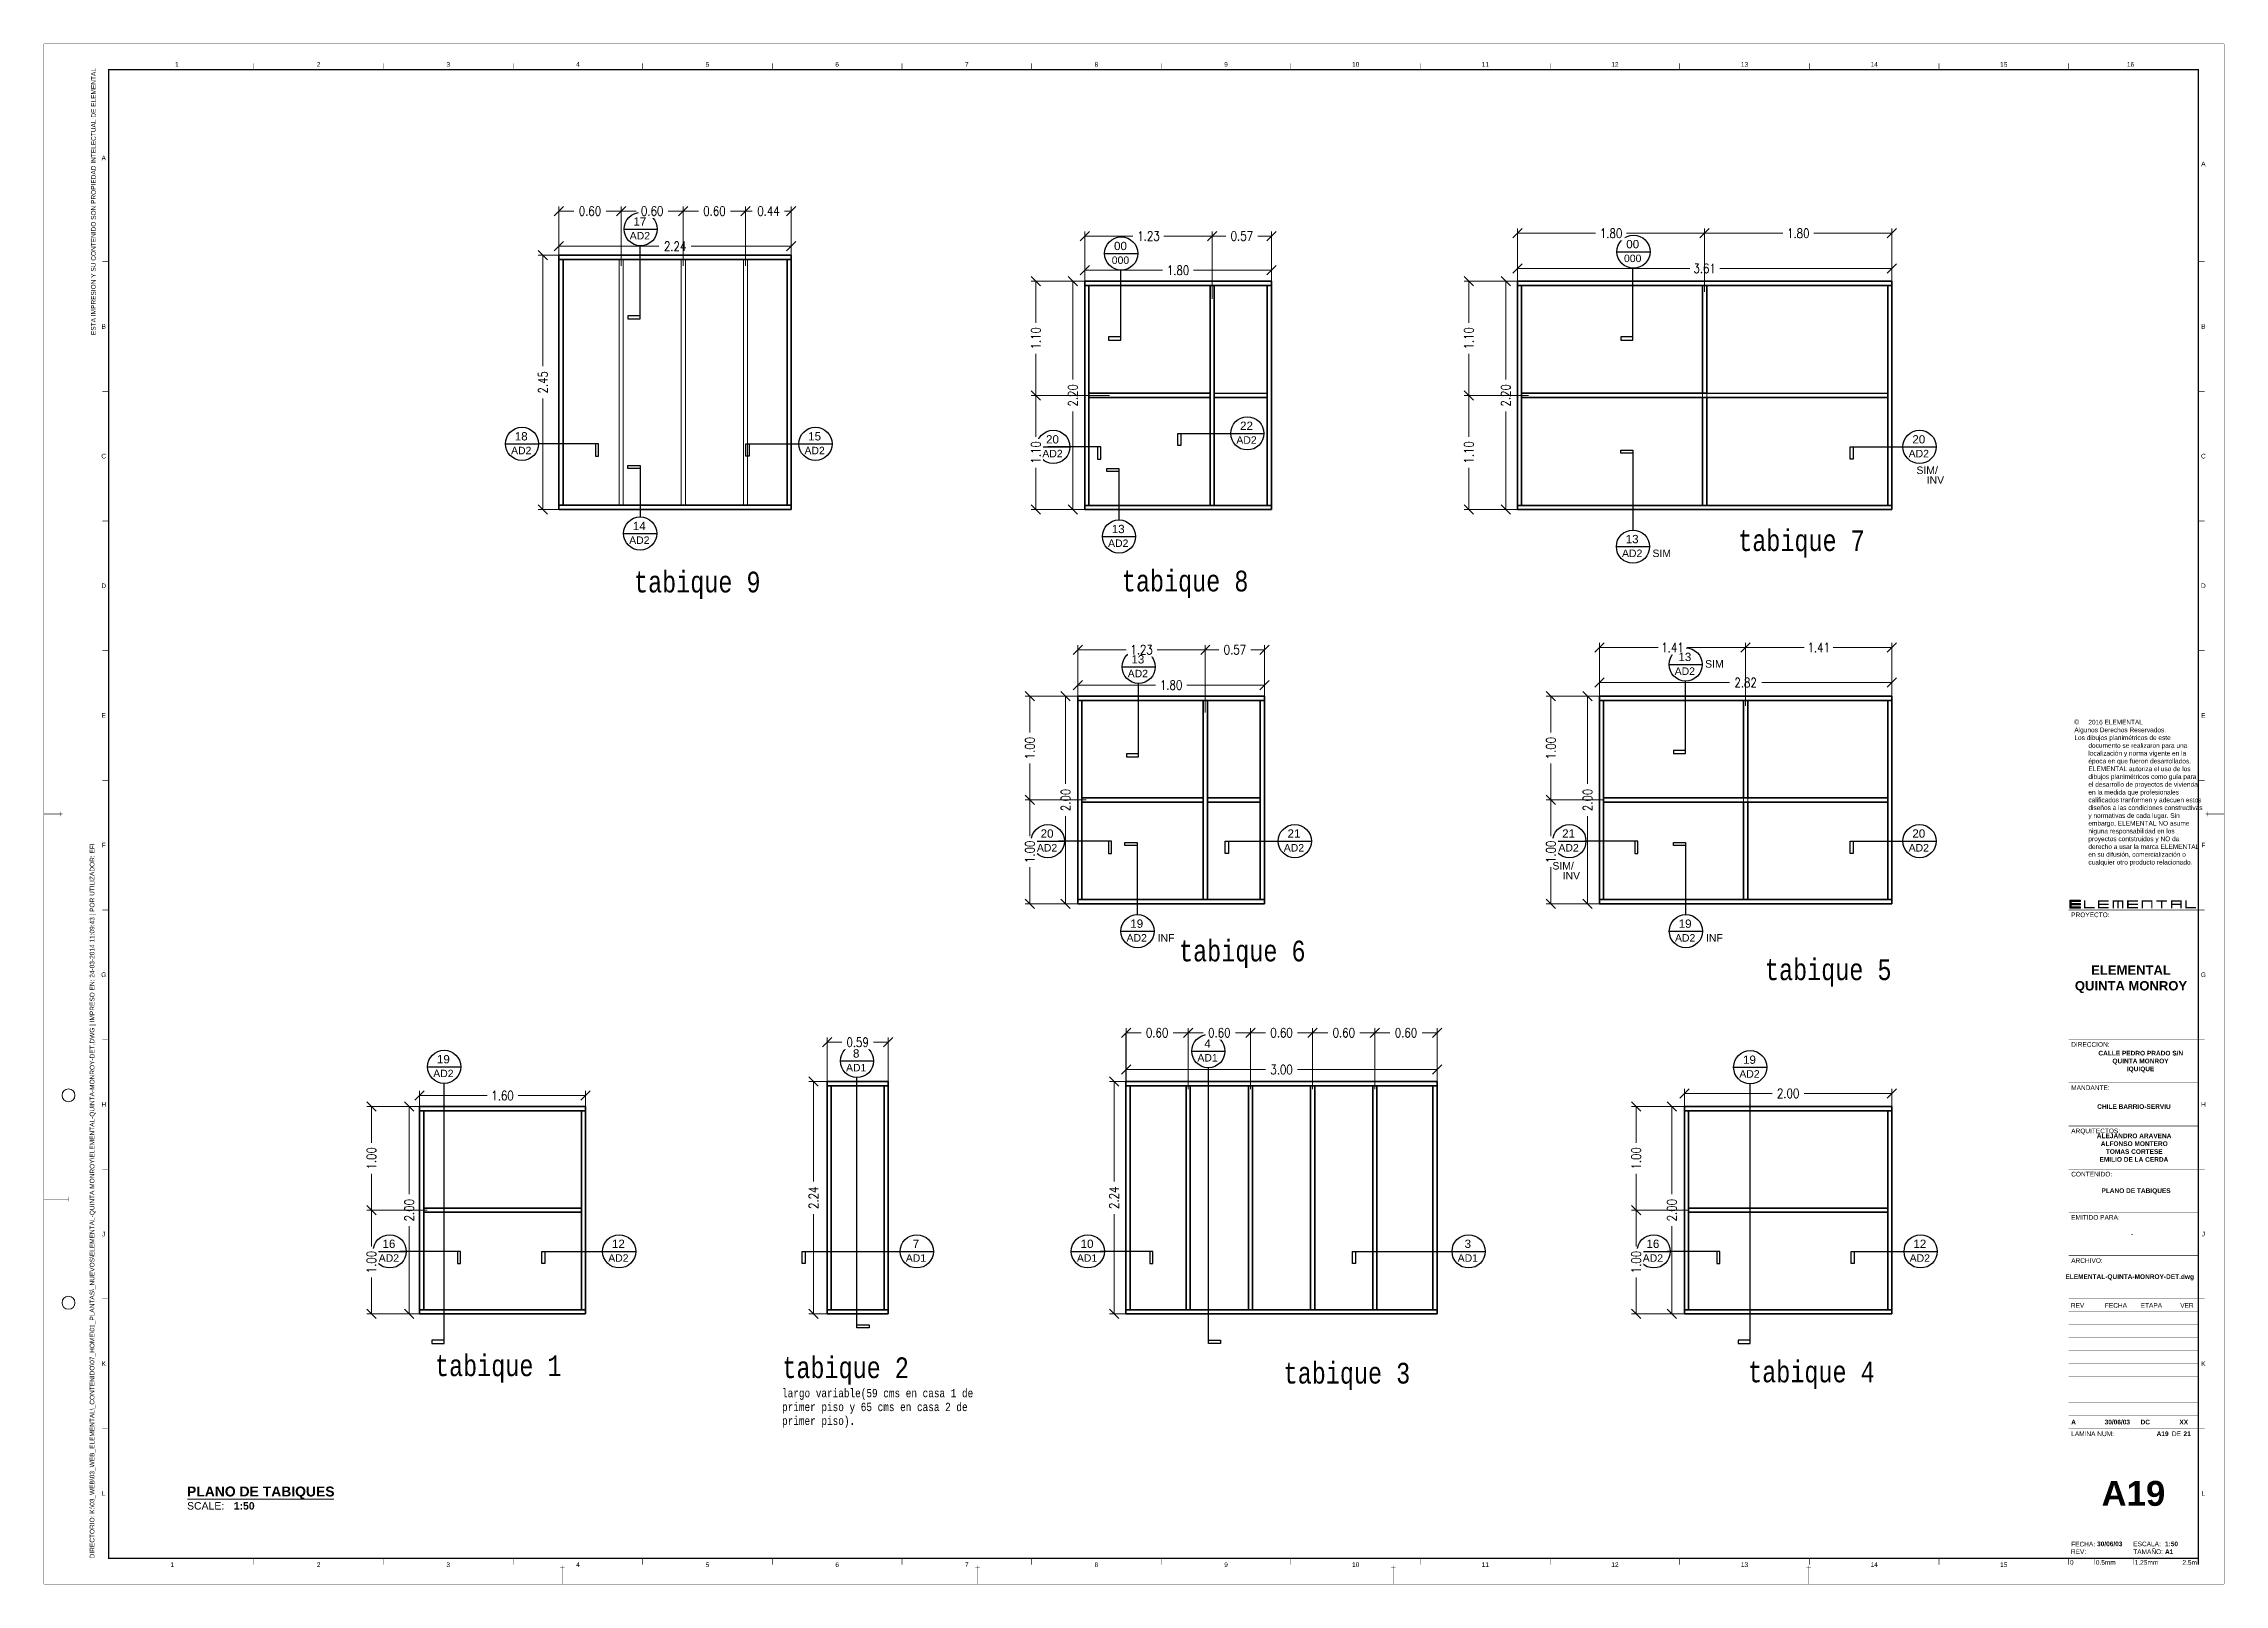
# Paper-space layout 'QM-DET-TABIQ' of a CAD drawing. Header units: metres, sheet in millimetres. Extents: x 1062 to 1903, y 0 to 594.
# The model-space entities are those that its viewports show. They can reach past a viewport. Long polylines and large blocks are cut down to what shows.
import ezdxf
from ezdxf.enums import TextEntityAlignment as Align

# ---------------------------------------------------------------- set-up
doc = ezdxf.new("R2010")
doc.units = ezdxf.units.M
doc.header["$LTSCALE"] = 5
doc.header["$MEASUREMENT"] = 0
doc.layers.get('0').update_dxf_attribs({"color": 30})
doc.layers.get('DEFPOINTS').update_dxf_attribs({"color": 210})
for name, color, linetype, lineweight in [('A-ANNO-DIMS', 3, 'Continuous', 18), ('A-ANNO-SYMB', 3, 'Continuous', 18), ('A-ANNO-TEXT', 3, 'Continuous', 18), ('A-DETL-GRPH', 4, 'Continuous', 25), ('A-DETL-MBND', 3, 'Continuous', 18), ('A-ELEV-MBE1', 7, 'Continuous', 35), ('G-ANNO-LOGO', 3, 'Continuous', 18), ('G-ANNO-TEXT', 3, 'Continuous', 18), ('G-ANNO-TTLB', 3, 'Continuous', 18)]:
    doc.layers.add(name, color=color, linetype=linetype, lineweight=lineweight)
doc.layers.add('A-ANNO-NPLT', color=210, linetype='Continuous', lineweight=18, plot=False)
doc.layers.add('G-ANNO-NPLT', color=210, linetype='Continuous', lineweight=18, plot=False)
doc.layers.get('DEFPOINTS').off()
doc.styles.add('E-ARIAL', font='arial.ttf')
doc.styles.add('E-ARIAL-BOLD', font='')
doc.styles.add('E-ROMANS', font='romans.shx', dxfattribs={"width": 0.8})
doc.styles.get('E-ARIAL-BOLD').set_extended_font_data('Arial', bold=True)
doc.dimstyles.new('E-0050_TICK_18', dxfattribs={"dimscale": 0.001, "dimtxt": 90, "dimasz": 90, "dimexe": 45, "dimexo": 30, "dimgap": 45, "dimtad": 0, "dimzin": 0, "dimdsep": 46, "dimtxsty": 'E-ROMANS', "dimblk": 'OBLIQUE', "dimcen": 45, "dimclrd": 256, "dimclre": 256, "dimclrt": 256, "dimadec": 0, "dimazin": 0, "dimtfac": 1, "dimtmove": 1, "dimatfit": 3, "dimldrblk": 'OPEN90', "dimfxl": 1, "dimtfill": 1, "dimtolj": 1, "dimtzin": 0, "dimarcsym": 0})

psp = doc.layouts.new('QM-DET-TABIQ')

# ---------------------------------------------------------------- texts
at = {"layer": 'A-ANNO-TEXT', "insert": (1843.47, 276.97), "char_height": 1.8, "width": 49.572, "attachment_point": 7, "style": 'E-ARIAL'}
psp.add_mtext('\\pi-5.4,l7.2,t7.2,30.6,32.4;{\\fCourier New|b0|i0|c0|p49;©^I\\fMS Shell Dlg 2|b0|i0|c0|p0;2016 ELEMENTAL \\P\\pi0,l0,tz;}Algunos Derechos Reservados.\\PLos dibujos planimétricos de este documento se realizaron para una localización y norma vigente en la época en que fueron desarrollados. ELEMENTAL autoriza el uso de los dibujos planimétricos como guía para el desarrollo de proyectos de vivienda, en la medida que profesionales calificados tranformen y adecuen estos diseños a las condiciones constructivas y normativas de cada lugar. Sin embargo, ELEMENTAL NO asume niguna responsabilidad en los proyectos contstruidos y NO da derecho a usar la marca ELEMENTAL en su difusión, comercialización o cualquier otro producto relacionado.', dxfattribs=at)

msp = doc.modelspace()

# ---------------------------------------------------------------- blocks, each defined once
blk = doc.blocks.new('*U195')
at = {"layer": 'G-ANNO-TTLB', "const_width": 0.18}
for points in [[(0, -2.5), (0, 0)], [(10, 0), (10, -2.5)], [(25, 0), (25, -2.5)]]:
    blk.add_lwpolyline(points, dxfattribs=at)
at = {"layer": 'G-ANNO-TTLB'}
blk.add_lwpolyline([(50, 0, 0.48, 0.48, 0), (50, -2.5, 0.48, 0.48, 0)], format="xyseb", dxfattribs=at)
blk = doc.blocks.new('*U28')
at = {"layer": 'G-ANNO-LOGO'}
for points in [[(0, -1), (0, 0), (1.33, 0), (1.33, -0.17), (0.17, -0.17), (0.17, -0.42), (1.33, -0.42), (1.33, -0.58), (0.17, -0.58), (0.17, -0.83), (1.33, -0.83), (1.33, -1)], [(1.74, -1), (1.74, 0), (1.91, 0), (1.91, -0.83), (3.07, -0.83), (3.07, -1)], [(3.48, -1), (3.48, 0), (4.81, 0), (4.81, -0.17), (3.65, -0.17), (3.65, -0.42), (4.81, -0.42), (4.81, -0.58), (3.65, -0.58), (3.65, -0.83), (4.81, -0.83), (4.81, -1)], [(6.47, -1), (6.47, -0.17), (6.05, -0.17), (6.05, -1), (5.88, -1), (5.88, -0.17), (5.47, -0.17), (5.47, -1), (5.3, -1), (5.3, 0), (6.63, 0), (6.63, -1)], [(7.12, -1), (7.12, 0), (8.45, 0), (8.45, -0.17), (7.29, -0.17), (7.29, -0.42), (8.45, -0.42), (8.45, -0.58), (7.29, -0.58), (7.29, -0.83), (8.45, -0.83), (8.45, -1)], [(10.11, -1), (10.11, -0.17), (9.11, -0.17), (9.11, -1), (8.94, -1), (8.94, 0), (10.27, 0), (10.27, -1)], [(11.51, -0.17), (11.51, -1), (11.34, -1), (11.34, -0.17), (10.76, -0.17), (10.76, 0), (12.09, 0), (12.09, -0.17)], [(14.36, -1), (14.36, 0), (14.52, 0), (14.52, -0.83), (15.69, -0.83), (15.69, -1)]]:
    blk.add_hatch(color=256, dxfattribs=at).paths.add_polyline_path(points)
h = blk.add_hatch(color=256, dxfattribs=at)
edge = h.paths.add_edge_path()
edge.add_spline(control_points=[(13.74, -0.42), (13.74, -0.42), (12.74, -0.42), (12.74, -0.42), (12.74, -0.42), (12.74, -0.17), (12.74, -0.17), (12.74, -0.17), (13.74, -0.17), (13.74, -0.17), (13.74, -0.17), (13.74, -0.42), (13.74, -0.42)], knot_values=[0, 0, 0, 0, 1, 1, 1, 2, 2, 2, 3, 3, 3, 4, 4, 4, 4], degree=3, periodic=0)
edge = h.paths.add_edge_path(flags=16)
edge.add_spline(control_points=[(12.57, 0), (12.57, 0), (12.57, -1), (12.57, -1), (12.57, -1), (12.74, -1), (12.74, -1), (12.74, -1), (12.74, -0.58), (12.74, -0.58), (12.74, -0.58), (13.74, -0.58), (13.74, -0.58), (13.74, -0.58), (13.74, -1), (13.74, -1), (13.74, -1), (13.91, -1), (13.91, -1), (13.91, -1), (13.91, 0), (13.91, 0), (13.91, 0), (12.57, 0), (12.57, 0)], knot_values=[0, 0, 0, 0, 1, 1, 1, 2, 2, 2, 3, 3, 3, 4, 4, 4, 5, 5, 5, 6, 6, 6, 7, 7, 7, 8, 8, 8, 8], degree=3, periodic=0)
blk.add_lwpolyline([(0, 0), (0, -1)])
at = {"layer": 'A-ANNO-NPLT'}
blk.add_lwpolyline([(0, -1), (0, 0), (1.33, 0), (1.33, -0.17), (0.17, -0.17), (0.17, -0.42), (1.33, -0.42), (1.33, -0.58), (0.17, -0.58), (0.17, -0.83), (1.33, -0.83), (1.33, -1), (0, -1)], close=True, dxfattribs=at)
blk = doc.blocks.new('B-FOLD_MARK')
at = {"layer": 'A-ANNO-SYMB', "const_width": 0.13, "flags": 128}
for points in [[(1518.14, -686.71), (1519.94, -686.71)], [(1519.04, -685.81), (1519.04, -692.96)]]:
    blk.add_lwpolyline(points, dxfattribs=at)
blk = doc.blocks.new('B-HOLE_PUNCHER')
at = {"const_width": 0.18, "flags": 128}
for points in [[(3.56, 144.5), (13.06, 144.5)], [(13.06, 145.4), (13.06, 143.6)]]:
    blk.add_lwpolyline(points, dxfattribs=at)
blk = doc.blocks.new('*U213')
at = {"layer": 'G-ANNO-NPLT', "const_width": 0.18}
for points in [[(0, 594), (-841, 594)], [(-841, 0), (-841, 594)], [(0, 0), (0, 594)], [(0, 0), (-841, 0)]]:
    blk.add_lwpolyline(points, dxfattribs=at)
at = {"layer": 'G-ANNO-TTLB', "const_width": 0.5, "flags": 128}
blk.add_lwpolyline([(-816, 584), (-816, 10), (-10, 10), (-10, 584)], close=True, dxfattribs=at)
at = {"layer": 'G-ANNO-TTLB', "const_width": 0.18, "flags": 128}
for points in [[(-760, 586.5), (-760, 584)], [(-710, 586.5), (-710, 584)], [(-660, 586.5), (-660, 584)], [(-610, 586.5), (-610, 584)], [(-560, 586.5), (-560, 584)], [(-510, 586.5), (-510, 584)], [(-460, 586.5), (-460, 584)], [(-410, 586.5), (-410, 584)], [(-360, 586.5), (-360, 584)], [(-310, 586.5), (-310, 584)], [(-260, 586.5), (-260, 584)], [(-210, 586.5), (-210, 584)], [(-160, 586.5), (-160, 584)], [(-110, 586.5), (-110, 584)], [(-60, 586.5), (-60, 584)], [(-841, 578.5), (-841, 576)], [(-816, 510), (-818.5, 510)], [(-7.5, 510), (-10, 510)], [(-816, 460), (-818.5, 460)], [(-7.5, 460), (-10, 460)], [(-816, 410), (-818.5, 410)], [(-7.5, 410), (-10, 410)], [(-816, 360), (-818.5, 360)], [(-7.5, 360), (-10, 360)], [(-816, 310), (-818.5, 310)], [(-7.5, 310), (-10, 310)], [(-816, 260), (-818.5, 260)], [(-7.5, 260), (-10, 260)], [(-816, 210), (-818.5, 210)], [(-7.5, 210), (-10, 210)], [(-816, 160), (-818.5, 160)], [(-7.5, 160), (-10, 160)], [(-816, 110), (-818.5, 110)], [(-7.5, 110), (-10, 110)], [(-7.5, 110), (-10, 110)], [(-816, 60), (-818.5, 60)], [(-7.5, 60), (-10, 60)], [(-7.5, 60), (-10, 60)], [(-760, 10), (-760, 7.5)], [(-710, 10), (-710, 7.5)], [(-660, 10), (-660, 7.5)], [(-610, 10), (-610, 7.5)], [(-560, 10), (-560, 7.5)], [(-510, 10), (-510, 7.5)], [(-460, 10), (-460, 7.5)], [(-410, 10), (-410, 7.5)], [(-360, 10), (-360, 7.5)], [(-310, 10), (-310, 7.5)], [(-260, 10), (-260, 7.5)], [(-210, 10), (-210, 7.5)], [(-160, 10), (-160, 7.5)], [(-110, 10), (-110, 7.5)], [(-60, 10), (-60, 7.5)]]:
    blk.add_lwpolyline(points, dxfattribs=at)
at = {"layer": 'G-ANNO-TTLB'}
for points, const_width in [([(-10, 260), (-60, 260)], 0.18), ([(-10, 210), (-60, 210)], 0.18), ([(-10, 193.33), (-60, 193.33)], 0.18), ([(-10, 176.67), (-60, 176.67)], 0.18), ([(-60, 176.67), (-10, 176.67)], 0.18), ([(-60, 160), (-10, 160)], 0.18), ([(-60, 160), (-10, 160)], 0.18), ([(-60, 160), (-10, 160)], 0.18), ([(-60, 160), (-10, 160)], 0.18), ([(-60, 143.33), (-10, 143.33)], 0.18), ([(-60, 126.67), (-10, 126.67)], 0.18), ([(-60, 126.67), (-10, 126.67)], 0.18), ([(-60, 110), (-10, 110)], 0.18), ([(-60, 105), (-10, 105)], 0.12), ([(-60, 100), (-10, 100)], 0.12), ([(-60, 95), (-10, 95)], 0.12), ([(-60, 90), (-10, 90)], 0.12), ([(-60, 85), (-10, 85)], 0.12), ([(-60, 80), (-10, 80)], 0.12), ([(-60, 75), (-10, 75)], 0.12), ([(-60, 70), (-10, 70)], 0.12), ([(-60, 60), (-10, 60)], 0.18), ([(-60, 60), (-10, 60)], 0.18), ([(-60, 65), (-10, 65)], 0.12), ([(-124.5, 10), (-64.5, 10)], 0.18)]:
    blk.add_lwpolyline(points, dxfattribs=dict(at, const_width=const_width))
for centre in [(-831.5, 188.5), (-831.5, 108.5)]:
    blk.add_circle(centre, 2.5, dxfattribs=at)
at = {"layer": 'G-ANNO-LOGO', "xscale": 3.1, "yscale": 3.1, "zscale": 3.1}
blk.add_blockref('*U28', (-59.49, 263.76), dxfattribs=at)
at = {"layer": 'G-ANNO-TTLB', "xscale": -1, "rotation": 270}
blk.add_blockref('B-FOLD_MARK', (-148.04, -1222.04), dxfattribs=at)
at = {"layer": 'G-ANNO-TTLB', "rotation": 90}
blk.add_blockref('B-FOLD_MARK', (-692.96, -1222.04), dxfattribs=at)
at = {"layer": 'G-ANNO-TTLB'}
for name, p in [('B-HOLE_PUNCHER', (-844.56, 4)), ('B-FOLD_MARK', (-2160.04, 692.96)), ('B-FOLD_MARK', (-1999.79, 692.96)), ('B-FOLD_MARK', (-1839.54, 692.96)), ('B-FOLD_MARK', (-1679.29, 692.96))]:
    blk.add_blockref(name, p, dxfattribs=at)
at = {"layer": 'G-ANNO-TEXT', "style": 'E-ARIAL'}
for s, p in [('1', (-789.65, 586.07)), ('2', (-735, 586.07)), ('3', (-685, 586.07)), ('4', (-635, 586.07)), ('5', (-585, 586.07)), ('6', (-535, 586.07)), ('7', (-485, 586.07)), ('8', (-435, 586.07)), ('9', (-385, 586.07)), ('10', (-335, 586.07)), ('11', (-285, 586.07)), ('12', (-235, 586.07)), ('13', (-185, 586.07)), ('14', (-135, 586.07)), ('15', (-85, 586.07)), ('16', (-36.11, 586.07)), ('A', (-817.91, 549.98)), ('A', (-8.02, 547.71)), ('B', (-817.91, 485)), ('B', (-8.02, 485)), ('C', (-817.91, 435)), ('C', (-8.02, 435)), ('D', (-817.91, 385)), ('D', (-8.02, 385)), ('E', (-817.91, 335)), ('E', (-8.02, 335)), ('F', (-817.91, 285)), ('F', (-8.02, 285)), ('G', (-817.91, 235)), ('G', (-8.02, 235)), ('H', (-817.91, 185)), ('H', (-8.02, 185)), ('J', (-817.91, 135)), ('J', (-8.02, 135)), ('K', (-817.91, 85)), ('K', (-8.02, 85)), ('L', (-817.91, 35)), ('L', (-8.02, 35)), ('2', (-735, 7.51)), ('3', (-685, 7.51)), ('6', (-535, 7.51)), ('8', (-435, 7.51)), ('9', (-385, 7.51)), ('10', (-335, 7.51)), ('12', (-235, 7.51)), ('13', (-185, 7.51)), ('1', (-791.51, 7.51)), ('4', (-635, 7.51)), ('5', (-585, 7.51)), ('7', (-485, 7.51)), ('11', (-285, 7.51)), ('14', (-135, 7.51)), ('15', (-85, 7.51))]:
    blk.add_text(s, height=1.8, dxfattribs=at).set_placement(p, align=Align.MIDDLE_CENTER)
for s, p in [('PROYECTO:', (-59, 259.02)), ('DIRECCION:', (-59, 209.02)), ('MANDANTE:', (-59, 192.35)), ('ARQUITECTOS:', (-59, 175.68)), ('CONTENIDO:', (-59, 159.02)), ('EMITIDO PARA:', (-59, 142.35)), ('ARCHIVO:', (-59, 125.68)), ('LAMINA NUM:', (-59, 58.88))]:
    blk.add_text(s, height=1.8, dxfattribs=at).set_placement(p, align=Align.TOP_LEFT)
at = {"layer": 'G-ANNO-TEXT'}
for s, style, p in [('REV', 'E-ARIAL', (-59.13, 107.5)), ('FECHA', 'E-ARIAL', (-45.99, 107.5)), ('ETAPA', 'E-ARIAL', (-32.2, 107.5)), ('VER', 'E-ARIAL', (-16.94, 107.5)), ('DE', 'E-ARIAL', (-20.14, 57.99)), ('REV:', 'E-ARIAL', (-59.1, 12.54)), ('FECHA:', 'E-ARIAL', (-59, 15.44)), ('TAMAÑO:', 'E-ARIAL', (-35.06, 12.5)), ('ESCALA:', 'E-ARIAL', (-35.06, 15.5)), ('A1', 'E-ARIAL-BOLD', (-22.82, 12.5))]:
    blk.add_text(s, height=1.8, dxfattribs=dict(at, style=style)).set_placement(p, align=Align.MIDDLE_LEFT)
at = {"layer": 'G-ANNO-TEXT', "insert": (-822.79, 584.67), "char_height": 1.8, "width": 119.9233, "attachment_point": 3, "rotation": 90, "style": 'E-ARIAL'}
blk.add_mtext('ESTA IMPRESION Y SU CONTENIDO SON PROPIEDAD INTELECTUAL DE ELEMENTAL', dxfattribs=at)
at = {"layer": 'G-ANNO-TEXT', "insert": (-823.3, 9.95), "char_height": 1.8, "attachment_point": 1, "rotation": 90, "style": 'E-ARIAL'}
blk.add_mtext_dynamic_manual_height_columns('DIRECTORIO: K:\\\\03_WEB\\\\03_WEB_ELEMENTAL\\\\_CONTENIDO\\\\07_HOME\\\\01_PLANTAS\\\\_NUEVOS\\\\ELEMENTAL-QUINTA MONROY\\\\ELEMENTAL-QUINTA-MONROY-DET.DWG | IMPRESO EN: 24-03-2014 11:09:43 | POR UTILIZADOR: EFI', width=425.5597, gutter_width=9, heights=[0], dxfattribs=at)
at = {"layer": 'G-ANNO-TEXT', "style": 'E-ARIAL-BOLD'}
for tag, p, height in [('PROJECT_TITLE_001', (-56.13, 232.27), 3.6), ('SITE_001', (-34.98, 200.77), 1.8), ('CLIENT_001', (-39.4, 183.27), 1.8), ('ARCHITECTS_002', (-42.97, 167.42), 1.8), ('ARCHITECTS_001', (-42.83, 170.45), 1.8), ('DRAWING_TITLE_001', (-44.32, 151), 1.8), ('DESIGN_STAGE_001', (-45.35, 134.33), 1.8), ('FILENAME_001', (-61.23, 117.68), 1.8)]:
    blk.add_attdef(tag, p, '', height=height, dxfattribs=at)
for tag, p in [('VERSION_9', (-59, 102.5)), ('DATE_9', (-46.09, 102.5)), ('STAGE_9', (-32.25, 102.5)), ('CHECKED_BY_9', (-17.25, 102.5)), ('VERSION_8', (-59, 97.5)), ('VERSION_7', (-59, 92.5)), ('DATE_8', (-46.09, 97.5)), ('DATE_7', (-46.09, 92.5)), ('STAGE_8', (-32.25, 97.5)), ('STAGE_7', (-32.25, 92.5)), ('CHECKED_BY_8', (-17.25, 97.5)), ('CHECKED_BY_7', (-17.25, 92.5)), ('VERSION_6', (-59, 87.5)), ('DATE_6', (-46.09, 87.5)), ('STAGE_6', (-32.25, 87.5)), ('CHECKED_BY_6', (-17.25, 87.5)), ('VERSION_5', (-59, 82.5)), ('VERSION_4', (-59, 77.5)), ('DATE_5', (-46.09, 82.5)), ('DATE_4', (-46.09, 77.5)), ('STAGE_5', (-32.25, 82.5)), ('STAGE_4', (-32.25, 77.5)), ('CHECKED_BY_5', (-17.25, 82.5)), ('CHECKED_BY_4', (-17.25, 77.5)), ('VERSION_3', (-59, 72.5)), ('VERSION_2', (-59, 67.5)), ('DATE_3', (-46.09, 72.5)), ('DATE_2', (-46.09, 67.5)), ('STAGE_3', (-32.25, 72.5)), ('STAGE_2', (-32.25, 67.5)), ('CHECKED_BY_3', (-17.25, 72.5)), ('CHECKED_BY_2', (-17.25, 67.5)), ('VERSION_1', (-59, 62.5)), ('DATE_1', (-46.09, 62.5)), ('STAGE_1', (-32.25, 62.5)), ('CHECKED_BY_1', (-17.25, 62.5)), ('SHEET_TOTAL', (-15.68, 57.98)), ('DATE', (-49.01, 15.53)), ('REV', (-49.01, 12.51)), ('SCALE', (-22.81, 15.53))]:
    blk.add_attdef(tag, text='', height=1.8, dxfattribs=at).set_placement(p, align=Align.MIDDLE_LEFT)
blk.add_attdef('SHEET_COPY', text='', height=1.8, dxfattribs=at).set_placement((-21.42, 57.98), align=Align.MIDDLE_RIGHT)
blk.add_attdef('SHEET', text='', height=9.6, dxfattribs=at).set_placement((-35, 35), align=Align.MIDDLE_CENTER)
blk = doc.blocks.new('*U200')
at = {"layer": 'A-ANNO-SYMB'}
blk.add_line((41.28, 0), (6, 0), dxfattribs=at)
at = {"layer": 'A-ANNO-SYMB', "style": 'E-ARIAL'}
blk.add_text('SCALE:', height=1.8, dxfattribs=at).set_placement((5.88, -2.55))
at = {"layer": 'A-ANNO-SYMB', "style": 'E-ARIAL-BOLD'}
blk.add_attdef('SHEET', text='', height=6, dxfattribs=at).set_placement((5, 0.28), align=Align.MIDDLE_RIGHT)
blk.add_attdef('TITLE', (5.86, 0.61), '', height=2.4, dxfattribs=at)
blk.add_attdef('SCALE', text='', height=1.8, dxfattribs=at).set_placement((17.14, -0.75), align=Align.TOP_LEFT)
blk = doc.blocks.new('*U201')
at = {"layer": 'G-ANNO-TTLB', "const_width": 0.18}
for points in [[(0, -2.5), (0, 0)], [(10, 0), (10, -2.5)], [(25, 0), (25, -2.5)]]:
    blk.add_lwpolyline(points, dxfattribs=at)
at = {"layer": 'G-ANNO-TEXT', "style": 'E-ARIAL'}
blk.add_text('0', height=1.8, dxfattribs=at).set_placement((1.2, -0.7), align=Align.TOP_CENTER)
for s, p in [('0.5mm', (10.5, -2.5)), ('1.25mm', (25.5, -2.5))]:
    blk.add_text(s, height=1.8, dxfattribs=at).set_placement(p)
blk.add_text('2.5m', height=1.8, dxfattribs=at).set_placement((49.5, -2.5), align=Align.RIGHT)
blk = doc.blocks.new('_Oblique')
at = {"color": 0, "linetype": 'ByBlock', "lineweight": -2}
blk.add_line((-0.5, -0.5), (0.5, 0.5), dxfattribs=at)
blk = doc.blocks.new('*D147')
at = {"layer": 'A-ANNO-DIMS', "lineweight": -2, "transparency": 16777216}
for p, q in [((195.116, 140.951), (194.894, 140.951)), ((194.939, 140.951), (194.939, 140.105)), ((194.939, 138.951), (194.939, 139.796)), ((195.116, 138.951), (194.894, 138.951))]:
    blk.add_line(p, q, dxfattribs=at)
at = {"layer": 'A-ANNO-DIMS', "lineweight": -2, "transparency": 16777216, "xscale": 0.09, "yscale": 0.09, "zscale": 0.09}
for p, rotation in [((194.939, 140.951), 90), ((194.939, 138.951), 270)]:
    blk.add_blockref('_Oblique', p, dxfattribs=dict(at, rotation=rotation))
at = {"layer": 'A-ANNO-DIMS', "transparency": 16777216, "insert": (194.939, 139.951), "char_height": 0.09, "attachment_point": 5, "rotation": 90, "style": 'E-ROMANS', "bg_fill": 3, "box_fill_scale": 1.25, "bg_fill_color": 256, "bg_fill_true_color": 13158600, "bg_fill_transparency": 0}
blk.add_mtext('\\A1;2.00', dxfattribs=at)
blk = doc.blocks.new('_Open90')
at = {"color": 0, "linetype": 'ByBlock', "lineweight": -2}
for p, q in [((0, 0), (-1, 0)), ((-0.5, 0.5), (0, 0)), ((0, 0), (-0.5, -0.5))]:
    blk.add_line(p, q, dxfattribs=at)
blk = doc.blocks.new('*D148')
at = {"layer": 'A-ANNO-DIMS', "lineweight": -2, "transparency": 16777216}
for p, q in [((195.038, 140.902), (195.038, 141.101)), ((195.038, 141.056), (195.688, 141.056)), ((196.638, 141.056), (195.987, 141.056)), ((196.638, 140.902), (196.638, 141.101))]:
    blk.add_line(p, q, dxfattribs=at)
at = {"layer": 'A-ANNO-DIMS', "lineweight": -2, "transparency": 16777216, "xscale": 0.09, "yscale": 0.09, "zscale": 0.09, "rotation": 180}
blk.add_blockref('_Oblique', (195.038, 141.056), dxfattribs=at)
at = {"layer": 'A-ANNO-DIMS', "lineweight": -2, "transparency": 16777216, "xscale": 0.09, "yscale": 0.09, "zscale": 0.09}
blk.add_blockref('_Oblique', (196.638, 141.056), dxfattribs=at)
at = {"layer": 'A-ANNO-DIMS', "transparency": 16777216, "insert": (195.838, 141.056), "char_height": 0.09, "attachment_point": 5, "style": 'E-ROMANS', "bg_fill": 3, "box_fill_scale": 1.25, "bg_fill_color": 256, "bg_fill_true_color": 13158600, "bg_fill_transparency": 0}
blk.add_mtext('\\A1;1.60', dxfattribs=at)
blk = doc.blocks.new('*D149')
at = {"layer": 'A-ANNO-DIMS', "lineweight": -2, "transparency": 16777216}
for p, q in [((195.11, 140.951), (194.528, 140.951)), ((194.573, 140.951), (194.573, 140.6)), ((194.573, 139.951), (194.573, 140.301)), ((195.11, 139.951), (194.528, 139.951))]:
    blk.add_line(p, q, dxfattribs=at)
at = {"layer": 'A-ANNO-DIMS', "lineweight": -2, "transparency": 16777216, "xscale": 0.09, "yscale": 0.09, "zscale": 0.09}
for p, rotation in [((194.573, 140.951), 90), ((194.573, 139.951), 270)]:
    blk.add_blockref('_Oblique', p, dxfattribs=dict(at, rotation=rotation))
at = {"layer": 'A-ANNO-DIMS', "transparency": 16777216, "insert": (194.573, 140.451), "char_height": 0.09, "attachment_point": 5, "rotation": 90, "style": 'E-ROMANS', "bg_fill": 3, "box_fill_scale": 1.25, "bg_fill_color": 256, "bg_fill_true_color": 13158600, "bg_fill_transparency": 0}
blk.add_mtext('\\A1;1.00', dxfattribs=at)
blk = doc.blocks.new('*D150')
at = {"layer": 'A-ANNO-DIMS', "lineweight": -2, "transparency": 16777216}
for p, q in [((195.11, 139.951), (194.528, 139.951)), ((194.573, 139.951), (194.573, 139.6)), ((194.573, 138.951), (194.573, 139.301)), ((195.11, 138.951), (194.528, 138.951))]:
    blk.add_line(p, q, dxfattribs=at)
at = {"layer": 'A-ANNO-DIMS', "lineweight": -2, "transparency": 16777216, "xscale": 0.09, "yscale": 0.09, "zscale": 0.09}
for p, rotation in [((194.573, 139.951), 90), ((194.573, 138.951), 270)]:
    blk.add_blockref('_Oblique', p, dxfattribs=dict(at, rotation=rotation))
at = {"layer": 'A-ANNO-DIMS', "transparency": 16777216, "insert": (194.573, 139.451), "char_height": 0.09, "attachment_point": 5, "rotation": 90, "style": 'E-ROMANS', "bg_fill": 3, "box_fill_scale": 1.25, "bg_fill_color": 256, "bg_fill_true_color": 13158600, "bg_fill_transparency": 0}
blk.add_mtext('\\A1;1.00', dxfattribs=at)
blk = doc.blocks.new('*D151')
at = {"layer": 'A-ANNO-DIMS', "lineweight": -2, "transparency": 16777216}
for p, q in [((198.937, 141.191), (198.793, 141.191)), ((198.838, 141.191), (198.838, 140.227)), ((198.838, 138.951), (198.838, 139.914)), ((198.937, 138.951), (198.793, 138.951))]:
    blk.add_line(p, q, dxfattribs=at)
at = {"layer": 'A-ANNO-DIMS', "lineweight": -2, "transparency": 16777216, "xscale": 0.09, "yscale": 0.09, "zscale": 0.09}
for p, rotation in [((198.838, 141.191), 90), ((198.838, 138.951), 270)]:
    blk.add_blockref('_Oblique', p, dxfattribs=dict(at, rotation=rotation))
at = {"layer": 'A-ANNO-DIMS', "transparency": 16777216, "insert": (198.838, 140.071), "char_height": 0.09, "attachment_point": 5, "rotation": 90, "style": 'E-ROMANS', "bg_fill": 3, "box_fill_scale": 1.25, "bg_fill_color": 256, "bg_fill_true_color": 13158600, "bg_fill_transparency": 0}
blk.add_mtext('\\A1;2.24', dxfattribs=at)
blk = doc.blocks.new('*D152')
at = {"layer": 'A-ANNO-DIMS', "lineweight": -2, "transparency": 16777216}
for p, q in [((201.862, 141.191), (201.69, 141.191)), ((201.735, 141.191), (201.735, 140.227)), ((201.735, 138.951), (201.735, 139.914)), ((201.862, 138.951), (201.69, 138.951))]:
    blk.add_line(p, q, dxfattribs=at)
at = {"layer": 'A-ANNO-DIMS', "lineweight": -2, "transparency": 16777216, "xscale": 0.09, "yscale": 0.09, "zscale": 0.09}
for p, rotation in [((201.735, 141.191), 90), ((201.735, 138.951), 270)]:
    blk.add_blockref('_Oblique', p, dxfattribs=dict(at, rotation=rotation))
at = {"layer": 'A-ANNO-DIMS', "transparency": 16777216, "insert": (201.735, 140.071), "char_height": 0.09, "attachment_point": 5, "rotation": 90, "style": 'E-ROMANS', "bg_fill": 3, "box_fill_scale": 1.25, "bg_fill_color": 256, "bg_fill_true_color": 13158600, "bg_fill_transparency": 0}
blk.add_mtext('\\A1;2.24', dxfattribs=at)
blk = doc.blocks.new('*D153')
at = {"layer": 'A-ANNO-DIMS', "lineweight": -2, "transparency": 16777216}
for p, q in [((207.205, 140.951), (207.068, 140.951)), ((207.113, 140.951), (207.113, 140.105)), ((207.113, 138.951), (207.113, 139.796)), ((207.205, 138.951), (207.068, 138.951))]:
    blk.add_line(p, q, dxfattribs=at)
at = {"layer": 'A-ANNO-DIMS', "lineweight": -2, "transparency": 16777216, "xscale": 0.09, "yscale": 0.09, "zscale": 0.09}
for p, rotation in [((207.113, 140.951), 90), ((207.113, 138.951), 270)]:
    blk.add_blockref('_Oblique', p, dxfattribs=dict(at, rotation=rotation))
at = {"layer": 'A-ANNO-DIMS', "transparency": 16777216, "insert": (207.113, 139.951), "char_height": 0.09, "attachment_point": 5, "rotation": 90, "style": 'E-ROMANS', "bg_fill": 3, "box_fill_scale": 1.25, "bg_fill_color": 256, "bg_fill_true_color": 13158600, "bg_fill_transparency": 0}
blk.add_mtext('\\A1;2.00', dxfattribs=at)
blk = doc.blocks.new('*D154')
at = {"layer": 'A-ANNO-DIMS', "lineweight": -2, "transparency": 16777216}
for p, q in [((207.277, 140.951), (206.725, 140.951)), ((206.77, 140.951), (206.77, 140.6)), ((206.77, 139.951), (206.77, 140.301)), ((207.277, 139.951), (206.725, 139.951))]:
    blk.add_line(p, q, dxfattribs=at)
at = {"layer": 'A-ANNO-DIMS', "lineweight": -2, "transparency": 16777216, "xscale": 0.09, "yscale": 0.09, "zscale": 0.09}
for p, rotation in [((206.77, 140.951), 90), ((206.77, 139.951), 270)]:
    blk.add_blockref('_Oblique', p, dxfattribs=dict(at, rotation=rotation))
at = {"layer": 'A-ANNO-DIMS', "transparency": 16777216, "insert": (206.77, 140.451), "char_height": 0.09, "attachment_point": 5, "rotation": 90, "style": 'E-ROMANS', "bg_fill": 3, "box_fill_scale": 1.25, "bg_fill_color": 256, "bg_fill_true_color": 13158600, "bg_fill_transparency": 0}
blk.add_mtext('\\A1;1.00', dxfattribs=at)
blk = doc.blocks.new('*D155')
at = {"layer": 'A-ANNO-DIMS', "lineweight": -2, "transparency": 16777216}
for p, q in [((207.277, 139.951), (206.725, 139.951)), ((206.77, 139.951), (206.77, 139.6)), ((206.77, 138.951), (206.77, 139.301)), ((207.277, 138.951), (206.725, 138.951))]:
    blk.add_line(p, q, dxfattribs=at)
at = {"layer": 'A-ANNO-DIMS', "lineweight": -2, "transparency": 16777216, "xscale": 0.09, "yscale": 0.09, "zscale": 0.09}
for p, rotation in [((206.77, 139.951), 90), ((206.77, 138.951), 270)]:
    blk.add_blockref('_Oblique', p, dxfattribs=dict(at, rotation=rotation))
at = {"layer": 'A-ANNO-DIMS', "transparency": 16777216, "insert": (206.77, 139.451), "char_height": 0.09, "attachment_point": 5, "rotation": 90, "style": 'E-ROMANS', "bg_fill": 3, "box_fill_scale": 1.25, "bg_fill_color": 256, "bg_fill_true_color": 13158600, "bg_fill_transparency": 0}
blk.add_mtext('\\A1;1.00', dxfattribs=at)
blk = doc.blocks.new('*D156')
at = {"layer": 'A-ANNO-DIMS', "lineweight": -2, "transparency": 16777216}
for p, q in [((207.235, 140.981), (207.235, 141.122)), ((209.235, 140.981), (209.235, 141.122)), ((207.235, 141.077), (208.08, 141.077)), ((209.235, 141.077), (208.39, 141.077))]:
    blk.add_line(p, q, dxfattribs=at)
at = {"layer": 'A-ANNO-DIMS', "lineweight": -2, "transparency": 16777216, "xscale": 0.09, "yscale": 0.09, "zscale": 0.09, "rotation": 180}
blk.add_blockref('_Oblique', (207.235, 141.077), dxfattribs=at)
at = {"layer": 'A-ANNO-DIMS', "lineweight": -2, "transparency": 16777216, "xscale": 0.09, "yscale": 0.09, "zscale": 0.09}
blk.add_blockref('_Oblique', (209.235, 141.077), dxfattribs=at)
at = {"layer": 'A-ANNO-DIMS', "transparency": 16777216, "insert": (208.235, 141.077), "char_height": 0.09, "attachment_point": 5, "style": 'E-ROMANS', "bg_fill": 3, "box_fill_scale": 1.25, "bg_fill_color": 256, "bg_fill_true_color": 13158600, "bg_fill_transparency": 0}
blk.add_mtext('\\A1;2.00', dxfattribs=at)
blk = doc.blocks.new('*D157')
at = {"layer": 'A-ANNO-DIMS', "lineweight": -2, "transparency": 16777216}
for p, q in [((206.404, 144.906), (206.256, 144.906)), ((206.301, 144.906), (206.301, 144.061)), ((206.301, 142.906), (206.301, 143.751)), ((206.404, 142.906), (206.256, 142.906))]:
    blk.add_line(p, q, dxfattribs=at)
at = {"layer": 'A-ANNO-DIMS', "lineweight": -2, "transparency": 16777216, "xscale": 0.09, "yscale": 0.09, "zscale": 0.09}
for p, rotation in [((206.301, 144.906), 90), ((206.301, 142.906), 270)]:
    blk.add_blockref('_Oblique', p, dxfattribs=dict(at, rotation=rotation))
at = {"layer": 'A-ANNO-DIMS', "transparency": 16777216, "insert": (206.301, 143.906), "char_height": 0.09, "attachment_point": 5, "rotation": 90, "style": 'E-ROMANS', "bg_fill": 3, "box_fill_scale": 1.25, "bg_fill_color": 256, "bg_fill_true_color": 13158600, "bg_fill_transparency": 0}
blk.add_mtext('\\A1;2.00', dxfattribs=at)
blk = doc.blocks.new('*D158')
at = {"layer": 'A-ANNO-DIMS', "lineweight": -2, "transparency": 16777216}
for p, q in [((206.444, 143.906), (205.903, 143.906)), ((205.948, 143.906), (205.948, 143.556)), ((205.948, 142.906), (205.948, 143.257)), ((206.444, 142.906), (205.903, 142.906))]:
    blk.add_line(p, q, dxfattribs=at)
at = {"layer": 'A-ANNO-DIMS', "lineweight": -2, "transparency": 16777216, "xscale": 0.09, "yscale": 0.09, "zscale": 0.09}
for p, rotation in [((205.948, 143.906), 90), ((205.948, 142.906), 270)]:
    blk.add_blockref('_Oblique', p, dxfattribs=dict(at, rotation=rotation))
at = {"layer": 'A-ANNO-DIMS', "transparency": 16777216, "insert": (205.948, 143.406), "char_height": 0.09, "attachment_point": 5, "rotation": 90, "style": 'E-ROMANS', "bg_fill": 3, "box_fill_scale": 1.25, "bg_fill_color": 256, "bg_fill_true_color": 13158600, "bg_fill_transparency": 0}
blk.add_mtext('\\A1;1.00', dxfattribs=at)
blk = doc.blocks.new('*D159')
at = {"layer": 'A-ANNO-DIMS', "lineweight": -2, "transparency": 16777216}
for p, q in [((206.444, 144.906), (205.903, 144.906)), ((205.948, 144.906), (205.948, 144.556)), ((205.948, 143.906), (205.948, 144.257)), ((206.444, 143.906), (205.903, 143.906))]:
    blk.add_line(p, q, dxfattribs=at)
at = {"layer": 'A-ANNO-DIMS', "lineweight": -2, "transparency": 16777216, "xscale": 0.09, "yscale": 0.09, "zscale": 0.09}
for p, rotation in [((205.948, 144.906), 90), ((205.948, 143.906), 270)]:
    blk.add_blockref('_Oblique', p, dxfattribs=dict(at, rotation=rotation))
at = {"layer": 'A-ANNO-DIMS', "transparency": 16777216, "insert": (205.948, 144.406), "char_height": 0.09, "attachment_point": 5, "rotation": 90, "style": 'E-ROMANS', "bg_fill": 3, "box_fill_scale": 1.25, "bg_fill_color": 256, "bg_fill_true_color": 13158600, "bg_fill_transparency": 0}
blk.add_mtext('\\A1;1.00', dxfattribs=at)
blk = doc.blocks.new('*D160')
at = {"layer": 'A-ANNO-DIMS', "lineweight": -2, "transparency": 16777216}
for p, q in [((205.625, 148.888), (205.625, 149.076)), ((205.625, 149.031), (207.286, 149.031)), ((209.235, 149.031), (207.575, 149.031)), ((209.235, 148.888), (209.235, 149.076))]:
    blk.add_line(p, q, dxfattribs=at)
at = {"layer": 'A-ANNO-DIMS', "lineweight": -2, "transparency": 16777216, "xscale": 0.09, "yscale": 0.09, "zscale": 0.09, "rotation": 180}
blk.add_blockref('_Oblique', (205.625, 149.031), dxfattribs=at)
at = {"layer": 'A-ANNO-DIMS', "lineweight": -2, "transparency": 16777216, "xscale": 0.09, "yscale": 0.09, "zscale": 0.09}
blk.add_blockref('_Oblique', (209.235, 149.031), dxfattribs=at)
at = {"layer": 'A-ANNO-DIMS', "transparency": 16777216, "insert": (207.43, 149.031), "char_height": 0.09, "attachment_point": 5, "style": 'E-ROMANS', "bg_fill": 3, "box_fill_scale": 1.25, "bg_fill_color": 256, "bg_fill_true_color": 13158600, "bg_fill_transparency": 0}
blk.add_mtext('\\A1;3.61', dxfattribs=at)
blk = doc.blocks.new('*D161')
at = {"layer": 'A-ANNO-DIMS', "lineweight": -2, "transparency": 16777216}
for p, q in [((205.625, 148.806), (205.625, 149.415)), ((205.625, 149.37), (206.378, 149.37)), ((207.43, 149.37), (206.677, 149.37)), ((207.43, 148.806), (207.43, 149.415))]:
    blk.add_line(p, q, dxfattribs=at)
at = {"layer": 'A-ANNO-DIMS', "lineweight": -2, "transparency": 16777216, "xscale": 0.09, "yscale": 0.09, "zscale": 0.09, "rotation": 180}
blk.add_blockref('_Oblique', (205.625, 149.37), dxfattribs=at)
at = {"layer": 'A-ANNO-DIMS', "lineweight": -2, "transparency": 16777216, "xscale": 0.09, "yscale": 0.09, "zscale": 0.09}
blk.add_blockref('_Oblique', (207.43, 149.37), dxfattribs=at)
at = {"layer": 'A-ANNO-DIMS', "transparency": 16777216, "insert": (206.528, 149.37), "char_height": 0.09, "attachment_point": 5, "style": 'E-ROMANS', "bg_fill": 3, "box_fill_scale": 1.25, "bg_fill_color": 256, "bg_fill_true_color": 13158600, "bg_fill_transparency": 0}
blk.add_mtext('\\A1;1.80', dxfattribs=at)
blk = doc.blocks.new('*D162')
at = {"layer": 'A-ANNO-DIMS', "lineweight": -2, "transparency": 16777216}
for p, q in [((207.43, 148.806), (207.43, 149.415)), ((207.43, 149.37), (208.183, 149.37)), ((209.235, 149.37), (208.482, 149.37)), ((209.235, 148.806), (209.235, 149.415))]:
    blk.add_line(p, q, dxfattribs=at)
at = {"layer": 'A-ANNO-DIMS', "lineweight": -2, "transparency": 16777216, "xscale": 0.09, "yscale": 0.09, "zscale": 0.09, "rotation": 180}
blk.add_blockref('_Oblique', (207.43, 149.37), dxfattribs=at)
at = {"layer": 'A-ANNO-DIMS', "lineweight": -2, "transparency": 16777216, "xscale": 0.09, "yscale": 0.09, "zscale": 0.09}
blk.add_blockref('_Oblique', (209.235, 149.37), dxfattribs=at)
at = {"layer": 'A-ANNO-DIMS', "transparency": 16777216, "insert": (208.333, 149.37), "char_height": 0.09, "attachment_point": 5, "style": 'E-ROMANS', "bg_fill": 3, "box_fill_scale": 1.25, "bg_fill_color": 256, "bg_fill_true_color": 13158600, "bg_fill_transparency": 0}
blk.add_mtext('\\A1;1.80', dxfattribs=at)
blk = doc.blocks.new('*D163')
at = {"layer": 'A-ANNO-DIMS', "lineweight": -2, "transparency": 16777216}
for p, q in [((201.452, 148.911), (201.452, 149.058)), ((201.452, 149.013), (202.202, 149.013)), ((203.252, 149.013), (202.501, 149.013)), ((203.252, 148.911), (203.252, 149.058))]:
    blk.add_line(p, q, dxfattribs=at)
at = {"layer": 'A-ANNO-DIMS', "lineweight": -2, "transparency": 16777216, "xscale": 0.09, "yscale": 0.09, "zscale": 0.09, "rotation": 180}
blk.add_blockref('_Oblique', (201.452, 149.013), dxfattribs=at)
at = {"layer": 'A-ANNO-DIMS', "lineweight": -2, "transparency": 16777216, "xscale": 0.09, "yscale": 0.09, "zscale": 0.09}
blk.add_blockref('_Oblique', (203.252, 149.013), dxfattribs=at)
at = {"layer": 'A-ANNO-DIMS', "transparency": 16777216, "insert": (202.352, 149.013), "char_height": 0.09, "attachment_point": 5, "style": 'E-ROMANS', "bg_fill": 3, "box_fill_scale": 1.25, "bg_fill_color": 256, "bg_fill_true_color": 13158600, "bg_fill_transparency": 0}
blk.add_mtext('\\A1;1.80', dxfattribs=at)
blk = doc.blocks.new('*D164')
at = {"layer": 'A-ANNO-DIMS', "lineweight": -2, "transparency": 16777216}
for p, q in [((202.682, 148.738), (202.682, 149.388)), ((202.682, 149.343), (202.812, 149.343)), ((203.252, 149.343), (203.121, 149.343)), ((203.252, 148.738), (203.252, 149.388))]:
    blk.add_line(p, q, dxfattribs=at)
at = {"layer": 'A-ANNO-DIMS', "lineweight": -2, "transparency": 16777216, "xscale": 0.09, "yscale": 0.09, "zscale": 0.09, "rotation": 180}
blk.add_blockref('_Oblique', (202.682, 149.343), dxfattribs=at)
at = {"layer": 'A-ANNO-DIMS', "lineweight": -2, "transparency": 16777216, "xscale": 0.09, "yscale": 0.09, "zscale": 0.09}
blk.add_blockref('_Oblique', (203.252, 149.343), dxfattribs=at)
at = {"layer": 'A-ANNO-DIMS', "transparency": 16777216, "insert": (202.967, 149.343), "char_height": 0.09, "attachment_point": 5, "style": 'E-ROMANS', "bg_fill": 3, "box_fill_scale": 1.25, "bg_fill_color": 256, "bg_fill_true_color": 13158600, "bg_fill_transparency": 0}
blk.add_mtext('\\A1;0.57', dxfattribs=at)
blk = doc.blocks.new('*D165')
at = {"layer": 'A-ANNO-DIMS', "lineweight": -2, "transparency": 16777216}
for p, q in [((201.452, 148.738), (201.452, 149.388)), ((201.452, 149.343), (201.917, 149.343)), ((202.682, 149.343), (202.216, 149.343)), ((202.682, 148.738), (202.682, 149.388))]:
    blk.add_line(p, q, dxfattribs=at)
at = {"layer": 'A-ANNO-DIMS', "lineweight": -2, "transparency": 16777216, "xscale": 0.09, "yscale": 0.09, "zscale": 0.09, "rotation": 180}
blk.add_blockref('_Oblique', (201.452, 149.343), dxfattribs=at)
at = {"layer": 'A-ANNO-DIMS', "lineweight": -2, "transparency": 16777216, "xscale": 0.09, "yscale": 0.09, "zscale": 0.09}
blk.add_blockref('_Oblique', (202.682, 149.343), dxfattribs=at)
at = {"layer": 'A-ANNO-DIMS', "transparency": 16777216, "insert": (202.067, 149.343), "char_height": 0.09, "attachment_point": 5, "style": 'E-ROMANS', "bg_fill": 3, "box_fill_scale": 1.25, "bg_fill_color": 256, "bg_fill_true_color": 13158600, "bg_fill_transparency": 0}
blk.add_mtext('\\A1;1.23', dxfattribs=at)
blk = doc.blocks.new('*D166')
at = {"layer": 'A-ANNO-DIMS', "lineweight": -2, "transparency": 16777216}
for p, q in [((198.967, 141.069), (198.967, 141.615)), ((198.967, 141.57), (199.109, 141.57)), ((199.557, 141.57), (199.415, 141.57)), ((199.557, 141.069), (199.557, 141.615))]:
    blk.add_line(p, q, dxfattribs=at)
at = {"layer": 'A-ANNO-DIMS', "lineweight": -2, "transparency": 16777216, "xscale": 0.09, "yscale": 0.09, "zscale": 0.09, "rotation": 180}
blk.add_blockref('_Oblique', (198.967, 141.57), dxfattribs=at)
at = {"layer": 'A-ANNO-DIMS', "lineweight": -2, "transparency": 16777216, "xscale": 0.09, "yscale": 0.09, "zscale": 0.09}
blk.add_blockref('_Oblique', (199.557, 141.57), dxfattribs=at)
at = {"layer": 'A-ANNO-DIMS', "transparency": 16777216, "insert": (199.262, 141.57), "char_height": 0.09, "attachment_point": 5, "style": 'E-ROMANS', "bg_fill": 3, "box_fill_scale": 1.25, "bg_fill_color": 256, "bg_fill_true_color": 13158600, "bg_fill_transparency": 0}
blk.add_mtext('\\A1;0.59', dxfattribs=at)
blk = doc.blocks.new('*D167')
at = {"layer": 'A-ANNO-DIMS', "lineweight": -2, "transparency": 16777216}
for p, q in [((201.85, 141.172), (201.85, 141.352)), ((204.85, 141.172), (204.85, 141.352)), ((201.85, 141.307), (203.195, 141.307)), ((204.85, 141.307), (203.505, 141.307))]:
    blk.add_line(p, q, dxfattribs=at)
at = {"layer": 'A-ANNO-DIMS', "lineweight": -2, "transparency": 16777216, "xscale": 0.09, "yscale": 0.09, "zscale": 0.09, "rotation": 180}
blk.add_blockref('_Oblique', (201.85, 141.307), dxfattribs=at)
at = {"layer": 'A-ANNO-DIMS', "lineweight": -2, "transparency": 16777216, "xscale": 0.09, "yscale": 0.09, "zscale": 0.09}
blk.add_blockref('_Oblique', (204.85, 141.307), dxfattribs=at)
at = {"layer": 'A-ANNO-DIMS', "transparency": 16777216, "insert": (203.35, 141.307), "char_height": 0.09, "attachment_point": 5, "style": 'E-ROMANS', "bg_fill": 3, "box_fill_scale": 1.25, "bg_fill_color": 256, "bg_fill_true_color": 13158600, "bg_fill_transparency": 0}
blk.add_mtext('\\A1;3.00', dxfattribs=at)
blk = doc.blocks.new('*D168')
at = {"layer": 'A-ANNO-DIMS', "lineweight": -2, "transparency": 16777216}
for p, q in [((201.85, 141.158), (201.85, 141.707)), ((201.85, 141.662), (201.995, 141.662)), ((202.45, 141.662), (202.305, 141.662)), ((202.45, 141.158), (202.45, 141.707))]:
    blk.add_line(p, q, dxfattribs=at)
at = {"layer": 'A-ANNO-DIMS', "lineweight": -2, "transparency": 16777216, "xscale": 0.09, "yscale": 0.09, "zscale": 0.09, "rotation": 180}
blk.add_blockref('_Oblique', (201.85, 141.662), dxfattribs=at)
at = {"layer": 'A-ANNO-DIMS', "lineweight": -2, "transparency": 16777216, "xscale": 0.09, "yscale": 0.09, "zscale": 0.09}
blk.add_blockref('_Oblique', (202.45, 141.662), dxfattribs=at)
at = {"layer": 'A-ANNO-DIMS', "transparency": 16777216, "insert": (202.15, 141.662), "char_height": 0.09, "attachment_point": 5, "style": 'E-ROMANS', "bg_fill": 3, "box_fill_scale": 1.25, "bg_fill_color": 256, "bg_fill_true_color": 13158600, "bg_fill_transparency": 0}
blk.add_mtext('\\A1;0.60', dxfattribs=at)
blk = doc.blocks.new('*D169')
at = {"layer": 'A-ANNO-DIMS', "lineweight": -2, "transparency": 16777216}
for p, q in [((202.45, 141.118), (202.45, 141.707)), ((202.45, 141.662), (202.595, 141.662)), ((203.05, 141.662), (202.905, 141.662)), ((203.05, 141.118), (203.05, 141.707))]:
    blk.add_line(p, q, dxfattribs=at)
at = {"layer": 'A-ANNO-DIMS', "lineweight": -2, "transparency": 16777216, "xscale": 0.09, "yscale": 0.09, "zscale": 0.09, "rotation": 180}
blk.add_blockref('_Oblique', (202.45, 141.662), dxfattribs=at)
at = {"layer": 'A-ANNO-DIMS', "lineweight": -2, "transparency": 16777216, "xscale": 0.09, "yscale": 0.09, "zscale": 0.09}
blk.add_blockref('_Oblique', (203.05, 141.662), dxfattribs=at)
at = {"layer": 'A-ANNO-DIMS', "transparency": 16777216, "insert": (202.75, 141.662), "char_height": 0.09, "attachment_point": 5, "style": 'E-ROMANS', "bg_fill": 3, "box_fill_scale": 1.25, "bg_fill_color": 256, "bg_fill_true_color": 13158600, "bg_fill_transparency": 0}
blk.add_mtext('\\A1;0.60', dxfattribs=at)
blk = doc.blocks.new('*D170')
at = {"layer": 'A-ANNO-DIMS', "lineweight": -2, "transparency": 16777216}
for p, q in [((203.05, 141.118), (203.05, 141.707)), ((203.05, 141.662), (203.195, 141.662)), ((203.65, 141.662), (203.505, 141.662)), ((203.65, 141.118), (203.65, 141.707))]:
    blk.add_line(p, q, dxfattribs=at)
at = {"layer": 'A-ANNO-DIMS', "lineweight": -2, "transparency": 16777216, "xscale": 0.09, "yscale": 0.09, "zscale": 0.09, "rotation": 180}
blk.add_blockref('_Oblique', (203.05, 141.662), dxfattribs=at)
at = {"layer": 'A-ANNO-DIMS', "lineweight": -2, "transparency": 16777216, "xscale": 0.09, "yscale": 0.09, "zscale": 0.09}
blk.add_blockref('_Oblique', (203.65, 141.662), dxfattribs=at)
at = {"layer": 'A-ANNO-DIMS', "transparency": 16777216, "insert": (203.35, 141.662), "char_height": 0.09, "attachment_point": 5, "style": 'E-ROMANS', "bg_fill": 3, "box_fill_scale": 1.25, "bg_fill_color": 256, "bg_fill_true_color": 13158600, "bg_fill_transparency": 0}
blk.add_mtext('\\A1;0.60', dxfattribs=at)
blk = doc.blocks.new('*D171')
at = {"layer": 'A-ANNO-DIMS', "lineweight": -2, "transparency": 16777216}
for p, q in [((203.65, 141.118), (203.65, 141.707)), ((203.65, 141.662), (203.795, 141.662)), ((204.25, 141.662), (204.105, 141.662)), ((204.25, 141.118), (204.25, 141.707))]:
    blk.add_line(p, q, dxfattribs=at)
at = {"layer": 'A-ANNO-DIMS', "lineweight": -2, "transparency": 16777216, "xscale": 0.09, "yscale": 0.09, "zscale": 0.09, "rotation": 180}
blk.add_blockref('_Oblique', (203.65, 141.662), dxfattribs=at)
at = {"layer": 'A-ANNO-DIMS', "lineweight": -2, "transparency": 16777216, "xscale": 0.09, "yscale": 0.09, "zscale": 0.09}
blk.add_blockref('_Oblique', (204.25, 141.662), dxfattribs=at)
at = {"layer": 'A-ANNO-DIMS', "transparency": 16777216, "insert": (203.95, 141.662), "char_height": 0.09, "attachment_point": 5, "style": 'E-ROMANS', "bg_fill": 3, "box_fill_scale": 1.25, "bg_fill_color": 256, "bg_fill_true_color": 13158600, "bg_fill_transparency": 0}
blk.add_mtext('\\A1;0.60', dxfattribs=at)
blk = doc.blocks.new('*D172')
at = {"layer": 'A-ANNO-DIMS', "lineweight": -2, "transparency": 16777216}
for p, q in [((204.25, 141.118), (204.25, 141.707)), ((204.25, 141.662), (204.395, 141.662)), ((204.85, 141.662), (204.705, 141.662)), ((204.85, 141.118), (204.85, 141.707))]:
    blk.add_line(p, q, dxfattribs=at)
at = {"layer": 'A-ANNO-DIMS', "lineweight": -2, "transparency": 16777216, "xscale": 0.09, "yscale": 0.09, "zscale": 0.09, "rotation": 180}
blk.add_blockref('_Oblique', (204.25, 141.662), dxfattribs=at)
at = {"layer": 'A-ANNO-DIMS', "lineweight": -2, "transparency": 16777216, "xscale": 0.09, "yscale": 0.09, "zscale": 0.09}
blk.add_blockref('_Oblique', (204.85, 141.662), dxfattribs=at)
at = {"layer": 'A-ANNO-DIMS', "transparency": 16777216, "insert": (204.55, 141.662), "char_height": 0.09, "attachment_point": 5, "style": 'E-ROMANS', "bg_fill": 3, "box_fill_scale": 1.25, "bg_fill_color": 256, "bg_fill_true_color": 13158600, "bg_fill_transparency": 0}
blk.add_mtext('\\A1;0.60', dxfattribs=at)
blk = doc.blocks.new('*D173')
at = {"layer": 'A-ANNO-DIMS', "lineweight": -2, "transparency": 16777216}
for p, q in [((206.415, 144.936), (206.415, 145.083)), ((206.415, 145.038), (207.671, 145.038)), ((209.235, 145.038), (207.98, 145.038)), ((209.235, 144.936), (209.235, 145.083))]:
    blk.add_line(p, q, dxfattribs=at)
at = {"layer": 'A-ANNO-DIMS', "lineweight": -2, "transparency": 16777216, "xscale": 0.09, "yscale": 0.09, "zscale": 0.09, "rotation": 180}
blk.add_blockref('_Oblique', (206.415, 145.038), dxfattribs=at)
at = {"layer": 'A-ANNO-DIMS', "lineweight": -2, "transparency": 16777216, "xscale": 0.09, "yscale": 0.09, "zscale": 0.09}
blk.add_blockref('_Oblique', (209.235, 145.038), dxfattribs=at)
at = {"layer": 'A-ANNO-DIMS', "transparency": 16777216, "insert": (207.825, 145.038), "char_height": 0.09, "attachment_point": 5, "style": 'E-ROMANS', "bg_fill": 3, "box_fill_scale": 1.25, "bg_fill_color": 256, "bg_fill_true_color": 13158600, "bg_fill_transparency": 0}
blk.add_mtext('\\A1;2.82', dxfattribs=at)
blk = doc.blocks.new('*D174')
at = {"layer": 'A-ANNO-DIMS', "lineweight": -2, "transparency": 16777216}
for p, q in [((206.415, 144.813), (206.415, 145.421)), ((206.415, 145.376), (206.981, 145.376)), ((207.825, 145.376), (207.26, 145.376)), ((207.825, 144.813), (207.825, 145.421))]:
    blk.add_line(p, q, dxfattribs=at)
at = {"layer": 'A-ANNO-DIMS', "lineweight": -2, "transparency": 16777216, "xscale": 0.09, "yscale": 0.09, "zscale": 0.09, "rotation": 180}
blk.add_blockref('_Oblique', (206.415, 145.376), dxfattribs=at)
at = {"layer": 'A-ANNO-DIMS', "lineweight": -2, "transparency": 16777216, "xscale": 0.09, "yscale": 0.09, "zscale": 0.09}
blk.add_blockref('_Oblique', (207.825, 145.376), dxfattribs=at)
at = {"layer": 'A-ANNO-DIMS', "transparency": 16777216, "insert": (207.12, 145.376), "char_height": 0.09, "attachment_point": 5, "style": 'E-ROMANS', "bg_fill": 3, "box_fill_scale": 1.25, "bg_fill_color": 256, "bg_fill_true_color": 13158600, "bg_fill_transparency": 0}
blk.add_mtext('\\A1;1.41', dxfattribs=at)
blk = doc.blocks.new('*D175')
at = {"layer": 'A-ANNO-DIMS', "lineweight": -2, "transparency": 16777216}
for p, q in [((207.825, 144.813), (207.825, 145.421)), ((207.825, 145.376), (208.391, 145.376)), ((209.235, 145.376), (208.67, 145.376)), ((209.235, 144.813), (209.235, 145.421))]:
    blk.add_line(p, q, dxfattribs=at)
at = {"layer": 'A-ANNO-DIMS', "lineweight": -2, "transparency": 16777216, "xscale": 0.09, "yscale": 0.09, "zscale": 0.09, "rotation": 180}
blk.add_blockref('_Oblique', (207.825, 145.376), dxfattribs=at)
at = {"layer": 'A-ANNO-DIMS', "lineweight": -2, "transparency": 16777216, "xscale": 0.09, "yscale": 0.09, "zscale": 0.09}
blk.add_blockref('_Oblique', (209.235, 145.376), dxfattribs=at)
at = {"layer": 'A-ANNO-DIMS', "transparency": 16777216, "insert": (208.53, 145.376), "char_height": 0.09, "attachment_point": 5, "style": 'E-ROMANS', "bg_fill": 3, "box_fill_scale": 1.25, "bg_fill_color": 256, "bg_fill_true_color": 13158600, "bg_fill_transparency": 0}
blk.add_mtext('\\A1;1.41', dxfattribs=at)
blk = doc.blocks.new('*D176')
at = {"layer": 'A-ANNO-DIMS', "lineweight": -2, "transparency": 16777216}
for p, q in [((201.406, 144.906), (201.223, 144.906)), ((201.268, 144.906), (201.268, 144.061)), ((201.268, 142.906), (201.268, 143.751)), ((201.406, 142.906), (201.223, 142.906))]:
    blk.add_line(p, q, dxfattribs=at)
at = {"layer": 'A-ANNO-DIMS', "lineweight": -2, "transparency": 16777216, "xscale": 0.09, "yscale": 0.09, "zscale": 0.09}
for p, rotation in [((201.268, 144.906), 90), ((201.268, 142.906), 270)]:
    blk.add_blockref('_Oblique', p, dxfattribs=dict(at, rotation=rotation))
at = {"layer": 'A-ANNO-DIMS', "transparency": 16777216, "insert": (201.268, 143.906), "char_height": 0.09, "attachment_point": 5, "rotation": 90, "style": 'E-ROMANS', "bg_fill": 3, "box_fill_scale": 1.25, "bg_fill_color": 256, "bg_fill_true_color": 13158600, "bg_fill_transparency": 0}
blk.add_mtext('\\A1;2.00', dxfattribs=at)
blk = doc.blocks.new('*D177')
at = {"layer": 'A-ANNO-DIMS', "lineweight": -2, "transparency": 16777216}
for p, q in [((201.465, 144.906), (200.879, 144.906)), ((200.924, 144.906), (200.924, 144.556)), ((200.924, 143.906), (200.924, 144.257)), ((201.465, 143.906), (200.879, 143.906))]:
    blk.add_line(p, q, dxfattribs=at)
at = {"layer": 'A-ANNO-DIMS', "lineweight": -2, "transparency": 16777216, "xscale": 0.09, "yscale": 0.09, "zscale": 0.09}
for p, rotation in [((200.924, 144.906), 90), ((200.924, 143.906), 270)]:
    blk.add_blockref('_Oblique', p, dxfattribs=dict(at, rotation=rotation))
at = {"layer": 'A-ANNO-DIMS', "transparency": 16777216, "insert": (200.924, 144.406), "char_height": 0.09, "attachment_point": 5, "rotation": 90, "style": 'E-ROMANS', "bg_fill": 3, "box_fill_scale": 1.25, "bg_fill_color": 256, "bg_fill_true_color": 13158600, "bg_fill_transparency": 0}
blk.add_mtext('\\A1;1.00', dxfattribs=at)
blk = doc.blocks.new('*D178')
at = {"layer": 'A-ANNO-DIMS', "lineweight": -2, "transparency": 16777216}
for p, q in [((201.465, 143.906), (200.879, 143.906)), ((200.924, 143.906), (200.924, 143.556)), ((200.924, 142.906), (200.924, 143.257)), ((201.465, 142.906), (200.879, 142.906))]:
    blk.add_line(p, q, dxfattribs=at)
at = {"layer": 'A-ANNO-DIMS', "lineweight": -2, "transparency": 16777216, "xscale": 0.09, "yscale": 0.09, "zscale": 0.09}
for p, rotation in [((200.924, 143.906), 90), ((200.924, 142.906), 270)]:
    blk.add_blockref('_Oblique', p, dxfattribs=dict(at, rotation=rotation))
at = {"layer": 'A-ANNO-DIMS', "transparency": 16777216, "insert": (200.924, 143.406), "char_height": 0.09, "attachment_point": 5, "rotation": 90, "style": 'E-ROMANS', "bg_fill": 3, "box_fill_scale": 1.25, "bg_fill_color": 256, "bg_fill_true_color": 13158600, "bg_fill_transparency": 0}
blk.add_mtext('\\A1;1.00', dxfattribs=at)
blk = doc.blocks.new('*D179')
at = {"layer": 'A-ANNO-DIMS', "lineweight": -2, "transparency": 16777216}
for p, q in [((201.385, 144.749), (201.385, 145.4)), ((201.385, 145.355), (201.851, 145.355)), ((202.615, 145.355), (202.15, 145.355)), ((202.615, 144.749), (202.615, 145.4))]:
    blk.add_line(p, q, dxfattribs=at)
at = {"layer": 'A-ANNO-DIMS', "lineweight": -2, "transparency": 16777216, "xscale": 0.09, "yscale": 0.09, "zscale": 0.09, "rotation": 180}
blk.add_blockref('_Oblique', (201.385, 145.355), dxfattribs=at)
at = {"layer": 'A-ANNO-DIMS', "lineweight": -2, "transparency": 16777216, "xscale": 0.09, "yscale": 0.09, "zscale": 0.09}
blk.add_blockref('_Oblique', (202.615, 145.355), dxfattribs=at)
at = {"layer": 'A-ANNO-DIMS', "transparency": 16777216, "insert": (202, 145.355), "char_height": 0.09, "attachment_point": 5, "style": 'E-ROMANS', "bg_fill": 3, "box_fill_scale": 1.25, "bg_fill_color": 256, "bg_fill_true_color": 13158600, "bg_fill_transparency": 0}
blk.add_mtext('\\A1;1.23', dxfattribs=at)
blk = doc.blocks.new('*D180')
at = {"layer": 'A-ANNO-DIMS', "lineweight": -2, "transparency": 16777216}
for p, q in [((201.385, 144.912), (201.385, 145.059)), ((201.385, 145.014), (202.136, 145.014)), ((203.185, 145.014), (202.435, 145.014)), ((203.185, 144.912), (203.185, 145.059))]:
    blk.add_line(p, q, dxfattribs=at)
at = {"layer": 'A-ANNO-DIMS', "lineweight": -2, "transparency": 16777216, "xscale": 0.09, "yscale": 0.09, "zscale": 0.09, "rotation": 180}
blk.add_blockref('_Oblique', (201.385, 145.014), dxfattribs=at)
at = {"layer": 'A-ANNO-DIMS', "lineweight": -2, "transparency": 16777216, "xscale": 0.09, "yscale": 0.09, "zscale": 0.09}
blk.add_blockref('_Oblique', (203.185, 145.014), dxfattribs=at)
at = {"layer": 'A-ANNO-DIMS', "transparency": 16777216, "insert": (202.285, 145.014), "char_height": 0.09, "attachment_point": 5, "style": 'E-ROMANS', "bg_fill": 3, "box_fill_scale": 1.25, "bg_fill_color": 256, "bg_fill_true_color": 13158600, "bg_fill_transparency": 0}
blk.add_mtext('\\A1;1.80', dxfattribs=at)
blk = doc.blocks.new('*D181')
at = {"layer": 'A-ANNO-DIMS', "lineweight": -2, "transparency": 16777216}
for p, q in [((202.615, 144.749), (202.615, 145.4)), ((202.615, 145.355), (202.745, 145.355)), ((203.185, 145.355), (203.055, 145.355)), ((203.185, 144.749), (203.185, 145.4))]:
    blk.add_line(p, q, dxfattribs=at)
at = {"layer": 'A-ANNO-DIMS', "lineweight": -2, "transparency": 16777216, "xscale": 0.09, "yscale": 0.09, "zscale": 0.09, "rotation": 180}
blk.add_blockref('_Oblique', (202.615, 145.355), dxfattribs=at)
at = {"layer": 'A-ANNO-DIMS', "lineweight": -2, "transparency": 16777216, "xscale": 0.09, "yscale": 0.09, "zscale": 0.09}
blk.add_blockref('_Oblique', (203.185, 145.355), dxfattribs=at)
at = {"layer": 'A-ANNO-DIMS', "transparency": 16777216, "insert": (202.9, 145.355), "char_height": 0.09, "attachment_point": 5, "style": 'E-ROMANS', "bg_fill": 3, "box_fill_scale": 1.25, "bg_fill_color": 256, "bg_fill_true_color": 13158600, "bg_fill_transparency": 0}
blk.add_mtext('\\A1;0.57', dxfattribs=at)
blk = doc.blocks.new('*D182')
at = {"layer": 'A-ANNO-DIMS', "lineweight": -2, "transparency": 16777216}
for p, q in [((201.616, 148.907), (201.292, 148.907)), ((201.337, 148.907), (201.337, 147.961)), ((201.337, 146.707), (201.337, 147.652)), ((201.616, 146.707), (201.292, 146.707))]:
    blk.add_line(p, q, dxfattribs=at)
at = {"layer": 'A-ANNO-DIMS', "lineweight": -2, "transparency": 16777216, "xscale": 0.09, "yscale": 0.09, "zscale": 0.09}
for p, rotation in [((201.337, 148.907), 90), ((201.337, 146.707), 270)]:
    blk.add_blockref('_Oblique', p, dxfattribs=dict(at, rotation=rotation))
at = {"layer": 'A-ANNO-DIMS', "transparency": 16777216, "insert": (201.337, 147.807), "char_height": 0.09, "attachment_point": 5, "rotation": 90, "style": 'E-ROMANS', "bg_fill": 3, "box_fill_scale": 1.25, "bg_fill_color": 256, "bg_fill_true_color": 13158600, "bg_fill_transparency": 0}
blk.add_mtext('\\A1;2.20', dxfattribs=at)
blk = doc.blocks.new('*D183')
at = {"layer": 'A-ANNO-DIMS', "lineweight": -2, "transparency": 16777216}
for p, q in [((201.69, 147.807), (200.936, 147.807)), ((200.981, 147.807), (200.981, 147.406)), ((200.981, 146.707), (200.981, 147.107)), ((201.69, 146.707), (200.936, 146.707))]:
    blk.add_line(p, q, dxfattribs=at)
at = {"layer": 'A-ANNO-DIMS', "lineweight": -2, "transparency": 16777216, "xscale": 0.09, "yscale": 0.09, "zscale": 0.09}
for p, rotation in [((200.981, 147.807), 90), ((200.981, 146.707), 270)]:
    blk.add_blockref('_Oblique', p, dxfattribs=dict(at, rotation=rotation))
at = {"layer": 'A-ANNO-DIMS', "transparency": 16777216, "insert": (200.981, 147.257), "char_height": 0.09, "attachment_point": 5, "rotation": 90, "style": 'E-ROMANS', "bg_fill": 3, "box_fill_scale": 1.25, "bg_fill_color": 256, "bg_fill_true_color": 13158600, "bg_fill_transparency": 0}
blk.add_mtext('\\A1;1.10', dxfattribs=at)
blk = doc.blocks.new('*D184')
at = {"layer": 'A-ANNO-DIMS', "lineweight": -2, "transparency": 16777216}
for p, q in [((201.69, 148.907), (200.936, 148.907)), ((200.981, 148.907), (200.981, 148.506)), ((200.981, 147.807), (200.981, 148.207)), ((201.69, 147.807), (200.936, 147.807))]:
    blk.add_line(p, q, dxfattribs=at)
at = {"layer": 'A-ANNO-DIMS', "lineweight": -2, "transparency": 16777216, "xscale": 0.09, "yscale": 0.09, "zscale": 0.09}
for p, rotation in [((200.981, 148.907), 90), ((200.981, 147.807), 270)]:
    blk.add_blockref('_Oblique', p, dxfattribs=dict(at, rotation=rotation))
at = {"layer": 'A-ANNO-DIMS', "transparency": 16777216, "insert": (200.981, 148.357), "char_height": 0.09, "attachment_point": 5, "rotation": 90, "style": 'E-ROMANS', "bg_fill": 3, "box_fill_scale": 1.25, "bg_fill_color": 256, "bg_fill_true_color": 13158600, "bg_fill_transparency": 0}
blk.add_mtext('\\A1;1.10', dxfattribs=at)
blk = doc.blocks.new('*D185')
at = {"layer": 'A-ANNO-DIMS', "lineweight": -2, "transparency": 16777216}
for p, q in [((205.666, 148.907), (205.467, 148.907)), ((205.512, 148.907), (205.512, 147.961)), ((205.512, 146.707), (205.512, 147.652)), ((205.666, 146.707), (205.467, 146.707))]:
    blk.add_line(p, q, dxfattribs=at)
at = {"layer": 'A-ANNO-DIMS', "lineweight": -2, "transparency": 16777216, "xscale": 0.09, "yscale": 0.09, "zscale": 0.09}
for p, rotation in [((205.512, 148.907), 90), ((205.512, 146.707), 270)]:
    blk.add_blockref('_Oblique', p, dxfattribs=dict(at, rotation=rotation))
at = {"layer": 'A-ANNO-DIMS', "transparency": 16777216, "insert": (205.512, 147.807), "char_height": 0.09, "attachment_point": 5, "rotation": 90, "style": 'E-ROMANS', "bg_fill": 3, "box_fill_scale": 1.25, "bg_fill_color": 256, "bg_fill_true_color": 13158600, "bg_fill_transparency": 0}
blk.add_mtext('\\A1;2.20', dxfattribs=at)
blk = doc.blocks.new('*D186')
at = {"layer": 'A-ANNO-DIMS', "lineweight": -2, "transparency": 16777216}
for p, q in [((205.732, 148.907), (205.111, 148.907)), ((205.156, 148.907), (205.156, 148.506)), ((205.156, 147.807), (205.156, 148.207)), ((205.732, 147.807), (205.111, 147.807))]:
    blk.add_line(p, q, dxfattribs=at)
at = {"layer": 'A-ANNO-DIMS', "lineweight": -2, "transparency": 16777216, "xscale": 0.09, "yscale": 0.09, "zscale": 0.09}
for p, rotation in [((205.156, 148.907), 90), ((205.156, 147.807), 270)]:
    blk.add_blockref('_Oblique', p, dxfattribs=dict(at, rotation=rotation))
at = {"layer": 'A-ANNO-DIMS', "transparency": 16777216, "insert": (205.156, 148.357), "char_height": 0.09, "attachment_point": 5, "rotation": 90, "style": 'E-ROMANS', "bg_fill": 3, "box_fill_scale": 1.25, "bg_fill_color": 256, "bg_fill_true_color": 13158600, "bg_fill_transparency": 0}
blk.add_mtext('\\A1;1.10', dxfattribs=at)
blk = doc.blocks.new('*D187')
at = {"layer": 'A-ANNO-DIMS', "lineweight": -2, "transparency": 16777216}
for p, q in [((205.732, 147.807), (205.111, 147.807)), ((205.156, 147.807), (205.156, 147.406)), ((205.156, 146.707), (205.156, 147.107)), ((205.732, 146.707), (205.111, 146.707))]:
    blk.add_line(p, q, dxfattribs=at)
at = {"layer": 'A-ANNO-DIMS', "lineweight": -2, "transparency": 16777216, "xscale": 0.09, "yscale": 0.09, "zscale": 0.09}
for p, rotation in [((205.156, 147.807), 90), ((205.156, 146.707), 270)]:
    blk.add_blockref('_Oblique', p, dxfattribs=dict(at, rotation=rotation))
at = {"layer": 'A-ANNO-DIMS', "transparency": 16777216, "insert": (205.156, 147.257), "char_height": 0.09, "attachment_point": 5, "rotation": 90, "style": 'E-ROMANS', "bg_fill": 3, "box_fill_scale": 1.25, "bg_fill_color": 256, "bg_fill_true_color": 13158600, "bg_fill_transparency": 0}
blk.add_mtext('\\A1;1.10', dxfattribs=at)
blk = doc.blocks.new('*D188')
at = {"layer": 'A-ANNO-DIMS', "lineweight": -2, "transparency": 16777216}
for p, q in [((196.381, 149.144), (196.381, 149.289)), ((196.381, 149.244), (197.345, 149.244)), ((198.622, 149.244), (197.658, 149.244)), ((198.622, 149.144), (198.622, 149.289))]:
    blk.add_line(p, q, dxfattribs=at)
at = {"layer": 'A-ANNO-DIMS', "lineweight": -2, "transparency": 16777216, "xscale": 0.09, "yscale": 0.09, "zscale": 0.09, "rotation": 180}
blk.add_blockref('_Oblique', (196.381, 149.244), dxfattribs=at)
at = {"layer": 'A-ANNO-DIMS', "lineweight": -2, "transparency": 16777216, "xscale": 0.09, "yscale": 0.09, "zscale": 0.09}
blk.add_blockref('_Oblique', (198.622, 149.244), dxfattribs=at)
at = {"layer": 'A-ANNO-DIMS', "transparency": 16777216, "insert": (197.502, 149.244), "char_height": 0.09, "attachment_point": 5, "style": 'E-ROMANS', "bg_fill": 3, "box_fill_scale": 1.25, "bg_fill_color": 256, "bg_fill_true_color": 13158600, "bg_fill_transparency": 0}
blk.add_mtext('\\A1;2.24', dxfattribs=at)
blk = doc.blocks.new('*D189')
at = {"layer": 'A-ANNO-DIMS', "lineweight": -2, "transparency": 16777216}
for p, q in [((196.381, 149.056), (196.381, 149.629)), ((196.381, 149.584), (196.526, 149.584)), ((196.981, 149.584), (196.836, 149.584)), ((196.981, 149.056), (196.981, 149.629))]:
    blk.add_line(p, q, dxfattribs=at)
at = {"layer": 'A-ANNO-DIMS', "lineweight": -2, "transparency": 16777216, "xscale": 0.09, "yscale": 0.09, "zscale": 0.09, "rotation": 180}
blk.add_blockref('_Oblique', (196.381, 149.584), dxfattribs=at)
at = {"layer": 'A-ANNO-DIMS', "lineweight": -2, "transparency": 16777216, "xscale": 0.09, "yscale": 0.09, "zscale": 0.09}
blk.add_blockref('_Oblique', (196.981, 149.584), dxfattribs=at)
at = {"layer": 'A-ANNO-DIMS', "transparency": 16777216, "insert": (196.681, 149.584), "char_height": 0.09, "attachment_point": 5, "style": 'E-ROMANS', "bg_fill": 3, "box_fill_scale": 1.25, "bg_fill_color": 256, "bg_fill_true_color": 13158600, "bg_fill_transparency": 0}
blk.add_mtext('\\A1;0.60', dxfattribs=at)
blk = doc.blocks.new('*D190')
at = {"layer": 'A-ANNO-DIMS', "lineweight": -2, "transparency": 16777216}
for p, q in [((196.981, 149.056), (196.981, 149.629)), ((196.981, 149.584), (197.126, 149.584)), ((197.581, 149.584), (197.436, 149.584)), ((197.581, 149.056), (197.581, 149.629))]:
    blk.add_line(p, q, dxfattribs=at)
at = {"layer": 'A-ANNO-DIMS', "lineweight": -2, "transparency": 16777216, "xscale": 0.09, "yscale": 0.09, "zscale": 0.09, "rotation": 180}
blk.add_blockref('_Oblique', (196.981, 149.584), dxfattribs=at)
at = {"layer": 'A-ANNO-DIMS', "lineweight": -2, "transparency": 16777216, "xscale": 0.09, "yscale": 0.09, "zscale": 0.09}
blk.add_blockref('_Oblique', (197.581, 149.584), dxfattribs=at)
at = {"layer": 'A-ANNO-DIMS', "transparency": 16777216, "insert": (197.281, 149.584), "char_height": 0.09, "attachment_point": 5, "style": 'E-ROMANS', "bg_fill": 3, "box_fill_scale": 1.25, "bg_fill_color": 256, "bg_fill_true_color": 13158600, "bg_fill_transparency": 0}
blk.add_mtext('\\A1;0.60', dxfattribs=at)
blk = doc.blocks.new('*D191')
at = {"layer": 'A-ANNO-DIMS', "lineweight": -2, "transparency": 16777216}
for p, q in [((197.581, 149.056), (197.581, 149.629)), ((197.581, 149.584), (197.726, 149.584)), ((198.181, 149.584), (198.036, 149.584)), ((198.181, 149.056), (198.181, 149.629))]:
    blk.add_line(p, q, dxfattribs=at)
at = {"layer": 'A-ANNO-DIMS', "lineweight": -2, "transparency": 16777216, "xscale": 0.09, "yscale": 0.09, "zscale": 0.09, "rotation": 180}
blk.add_blockref('_Oblique', (197.581, 149.584), dxfattribs=at)
at = {"layer": 'A-ANNO-DIMS', "lineweight": -2, "transparency": 16777216, "xscale": 0.09, "yscale": 0.09, "zscale": 0.09}
blk.add_blockref('_Oblique', (198.181, 149.584), dxfattribs=at)
at = {"layer": 'A-ANNO-DIMS', "transparency": 16777216, "insert": (197.881, 149.584), "char_height": 0.09, "attachment_point": 5, "style": 'E-ROMANS', "bg_fill": 3, "box_fill_scale": 1.25, "bg_fill_color": 256, "bg_fill_true_color": 13158600, "bg_fill_transparency": 0}
blk.add_mtext('\\A1;0.60', dxfattribs=at)
blk = doc.blocks.new('*D192')
at = {"layer": 'A-ANNO-DIMS', "lineweight": -2, "transparency": 16777216}
for p, q in [((198.181, 149.056), (198.181, 149.629)), ((198.181, 149.584), (198.245, 149.584)), ((198.622, 149.584), (198.558, 149.584)), ((198.622, 149.056), (198.622, 149.629))]:
    blk.add_line(p, q, dxfattribs=at)
at = {"layer": 'A-ANNO-DIMS', "lineweight": -2, "transparency": 16777216, "xscale": 0.09, "yscale": 0.09, "zscale": 0.09, "rotation": 180}
blk.add_blockref('_Oblique', (198.181, 149.584), dxfattribs=at)
at = {"layer": 'A-ANNO-DIMS', "lineweight": -2, "transparency": 16777216, "xscale": 0.09, "yscale": 0.09, "zscale": 0.09}
blk.add_blockref('_Oblique', (198.622, 149.584), dxfattribs=at)
at = {"layer": 'A-ANNO-DIMS', "transparency": 16777216, "insert": (198.402, 149.584), "char_height": 0.09, "attachment_point": 5, "style": 'E-ROMANS', "bg_fill": 3, "box_fill_scale": 1.25, "bg_fill_color": 256, "bg_fill_true_color": 13158600, "bg_fill_transparency": 0}
blk.add_mtext('\\A1;0.44', dxfattribs=at)
blk = doc.blocks.new('*D193')
at = {"layer": 'A-ANNO-DIMS', "lineweight": -2, "transparency": 16777216}
for p, q in [((196.351, 149.158), (196.182, 149.158)), ((196.227, 149.158), (196.227, 148.087)), ((196.227, 146.708), (196.227, 147.778)), ((196.352, 146.708), (196.182, 146.708))]:
    blk.add_line(p, q, dxfattribs=at)
at = {"layer": 'A-ANNO-DIMS', "lineweight": -2, "transparency": 16777216, "xscale": 0.09, "yscale": 0.09, "zscale": 0.09}
for p, rotation in [((196.227, 149.158), 90), ((196.227, 146.708), 270)]:
    blk.add_blockref('_Oblique', p, dxfattribs=dict(at, rotation=rotation))
at = {"layer": 'A-ANNO-DIMS', "transparency": 16777216, "insert": (196.227, 147.933), "char_height": 0.09, "attachment_point": 5, "rotation": 90, "style": 'E-ROMANS', "bg_fill": 3, "box_fill_scale": 1.25, "bg_fill_color": 256, "bg_fill_true_color": 13158600, "bg_fill_transparency": 0}
blk.add_mtext('\\A1;2.45', dxfattribs=at)
blk = doc.blocks.new('QM-ARQ-DET')
at = {"layer": 'A-ANNO-DIMS'}
for p, q in [((196.9611, 149.1177), (196.9611, 146.7477)), ((197.0011, 149.1177), (197.0011, 146.7477)), ((197.5611, 149.1177), (197.5611, 146.7477)), ((197.6011, 149.1177), (197.6011, 146.7477)), ((198.1611, 149.1177), (198.1611, 146.7477)), ((198.2011, 149.1177), (198.2011, 146.7477)), ((207.4103, 147.8266), (207.4103, 147.7866)), ((207.4503, 147.8266), (207.4503, 147.7866)), ((207.8053, 143.9261), (207.8053, 143.8861)), ((207.8453, 143.9261), (207.8453, 143.8861)), ((195.0778, 140.0306), (195.0778, 138.9906)), ((209.2186, 138.9506), (209.2352, 138.9506))]:
    blk.add_line(p, q, dxfattribs=at)
for p in [(202.3674, 138.9906), (202.9049, 138.9906), (203.4424, 138.9906)]:
    blk.add_point(p, dxfattribs=at)
at = {"layer": 'A-DETL-GRPH'}
for p, q in [((197.0097, 149.4102), (197.3297, 149.4102)), ((197.1645, 148.5749), (197.1645, 149.2503)), ((201.6441, 149.1746), (201.9641, 149.1746)), ((206.5836, 149.192), (206.9036, 149.192)), ((201.799, 148.3701), (201.799, 149.0146)), ((206.7385, 148.3701), (206.7385, 149.0321)), ((202.3796, 147.4405), (202.8596, 147.4405)), ((202.8596, 147.4405), (203.1796, 147.4405)), ((195.8656, 147.3393), (196.1856, 147.3393)), ((196.7333, 147.3393), (196.1856, 147.3393)), ((198.215, 147.3393), (198.695, 147.3393)), ((198.695, 147.3393), (199.015, 147.3393)), ((200.9887, 147.31), (201.3087, 147.31)), ((201.5766, 147.31), (201.0965, 147.31)), ((206.7385, 147.2493), (206.7385, 146.501)), ((208.8625, 147.31), (209.3426, 147.31)), ((209.3426, 147.31), (209.6626, 147.31)), ((197.1645, 147.1021), (197.1645, 146.635)), ((201.7824, 147.0729), (201.7824, 146.6057)), ((197.0045, 146.475), (197.3245, 146.475)), ((201.6224, 146.4457), (201.9424, 146.4457)), ((206.5785, 146.3486), (206.8985, 146.3486)), ((201.812, 145.1892), (202.132, 145.1892)), ((207.0866, 145.2123), (207.4066, 145.2123)), ((201.972, 144.3504), (201.972, 145.0292)), ((207.2466, 144.3845), (207.2466, 145.0523)), ((200.9363, 143.5096), (201.2563, 143.5096)), ((201.6802, 143.5096), (201.2001, 143.5096)), ((201.9581, 143.4665), (201.9581, 142.8008)), ((202.8372, 143.5096), (203.3173, 143.5096)), ((203.3173, 143.5096), (203.6373, 143.5096)), ((205.9657, 143.5096), (206.2857, 143.5096)), ((206.7554, 143.5096), (206.2753, 143.5096)), ((207.2466, 143.4665), (207.2466, 142.8008)), ((208.8625, 143.5096), (209.3426, 143.5096)), ((209.3426, 143.5096), (209.6626, 143.5096)), ((201.8009, 142.6408), (202.1209, 142.6408)), ((207.0894, 142.6409), (207.4094, 142.6409)), ((195.1151, 141.334), (195.4351, 141.334)), ((199.0958, 141.3896), (199.4158, 141.3896)), ((202.484, 141.4849), (202.804, 141.4849)), ((202.644, 138.6969), (202.644, 141.3249)), ((207.7098, 141.3293), (208.0298, 141.3293)), ((195.2751, 138.6969), (195.2751, 141.174)), ((199.2558, 138.8462), (199.2558, 141.2296)), ((207.8698, 138.6969), (207.8698, 141.1693)), ((194.5897, 139.5541), (194.9097, 139.5541)), ((195.4029, 139.5541), (194.8472, 139.5541)), ((196.2468, 139.5541), (196.8025, 139.5541)), ((196.8025, 139.5541), (197.1225, 139.5541)), ((198.7555, 139.5541), (199.7747, 139.5541)), ((199.6722, 139.5541), (199.9922, 139.5541)), ((201.3219, 139.5541), (201.6419, 139.5541)), ((202.0797, 139.5541), (201.5997, 139.5541)), ((204.0631, 139.5541), (205.0823, 139.5541)), ((204.9939, 139.5541), (205.3139, 139.5541)), ((206.7785, 139.5541), (207.0985, 139.5541)), ((207.548, 139.5541), (207.0679, 139.5541)), ((208.8725, 139.5541), (209.3526, 139.5541)), ((209.3526, 139.5541), (209.6726, 139.5541))]:
    blk.add_line(p, q, dxfattribs=at)
for points in [[(197.1645, 148.5749), (197.0464, 148.5749), (197.0464, 148.5454), (197.1645, 148.5454)], [(201.799, 148.3701), (201.6808, 148.3701), (201.6808, 148.3405), (201.799, 148.3405)], [(206.7385, 148.3701), (206.6203, 148.3701), (206.6203, 148.3405), (206.7385, 148.3405)], [(202.3796, 147.4405), (202.3796, 147.3224), (202.35, 147.3224), (202.35, 147.4405)], [(196.7333, 147.3393), (196.7333, 147.2211), (196.7628, 147.2211), (196.7628, 147.3393)], [(198.215, 147.3393), (198.215, 147.2211), (198.1854, 147.2211), (198.1854, 147.3393)], [(201.5766, 147.31), (201.5766, 147.1919), (201.6061, 147.1919), (201.6061, 147.31)], [(206.7385, 147.2493), (206.6203, 147.2493), (206.6203, 147.2788), (206.7385, 147.2788)], [(208.8625, 147.31), (208.8625, 147.1919), (208.833, 147.1919), (208.833, 147.31)], [(197.1645, 147.1021), (197.0464, 147.1021), (197.0464, 147.1317), (197.1645, 147.1317)], [(201.7824, 147.0729), (201.6642, 147.0729), (201.6642, 147.1024), (201.7824, 147.1024)], [(201.972, 144.3504), (201.8538, 144.3504), (201.8538, 144.3208), (201.972, 144.3208)], [(207.2466, 144.3845), (207.1284, 144.3845), (207.1284, 144.355), (207.2466, 144.355)], [(201.6802, 143.5096), (201.6802, 143.3914), (201.7097, 143.3914), (201.7097, 143.5096)], [(201.9581, 143.4665), (201.8399, 143.4665), (201.8399, 143.496), (201.9581, 143.496)], [(202.8372, 143.5096), (202.8372, 143.3914), (202.8077, 143.3914), (202.8077, 143.5096)], [(206.7554, 143.5096), (206.7554, 143.3914), (206.7849, 143.3914), (206.7849, 143.5096)], [(207.2466, 143.4665), (207.1284, 143.4665), (207.1284, 143.496), (207.2466, 143.496)], [(208.8625, 143.5096), (208.8625, 143.3914), (208.833, 143.3914), (208.833, 143.5096)], [(195.4029, 139.5541), (195.4029, 139.4359), (195.4324, 139.4359), (195.4324, 139.5541)], [(196.2468, 139.5541), (196.2468, 139.4359), (196.2173, 139.4359), (196.2173, 139.5541)], [(198.7555, 139.5541), (198.7555, 139.4359), (198.726, 139.4359), (198.726, 139.5541)], [(202.0797, 139.5541), (202.0797, 139.4359), (202.1093, 139.4359), (202.1093, 139.5541)], [(204.0631, 139.5541), (204.0631, 139.4359), (204.0336, 139.4359), (204.0336, 139.5541)], [(207.548, 139.5541), (207.548, 139.4359), (207.5775, 139.4359), (207.5775, 139.5541)], [(208.8725, 139.5541), (208.8725, 139.4359), (208.843, 139.4359), (208.843, 139.5541)], [(199.2558, 138.8462), (199.3739, 138.8462), (199.3739, 138.8167), (199.2558, 138.8167)], [(195.2751, 138.6969), (195.1569, 138.6969), (195.1569, 138.6674), (195.2751, 138.6674)], [(202.644, 138.6969), (202.7622, 138.6969), (202.7622, 138.6674), (202.644, 138.6674)], [(207.8698, 138.6969), (207.7517, 138.6969), (207.7517, 138.6674), (207.8698, 138.6674)]]:
    blk.add_lwpolyline(points, close=True, dxfattribs=at)
for centre in [(197.1697, 149.4102), (201.8041, 149.1746), (206.7436, 149.192), (196.0256, 147.3393), (198.855, 147.3393), (201.1487, 147.31), (203.0196, 147.4405), (209.5026, 147.31), (197.1645, 146.475), (201.7824, 146.4457), (206.7385, 146.3486), (201.972, 145.1892), (207.2466, 145.2123), (201.0963, 143.5096), (203.4773, 143.5096), (206.1257, 143.5096), (209.5026, 143.5096), (201.9609, 142.6408), (207.2494, 142.6409), (199.2558, 141.3896), (202.644, 141.4849), (195.2751, 141.334), (207.8698, 141.3293), (194.7497, 139.5541), (196.9625, 139.5541), (199.8322, 139.5541), (201.4819, 139.5541), (205.1539, 139.5541), (206.9385, 139.5541), (209.5126, 139.5541)]:
    blk.add_circle(centre, 0.16, dxfattribs=at)
at = {"layer": 'A-ELEV-MBE1'}
for p, q in [((196.3811, 146.7077), (196.3811, 149.1577)), ((198.6222, 149.1577), (196.3811, 149.1577)), ((198.6222, 149.1177), (196.3811, 149.1177)), ((196.4211, 146.7477), (196.4211, 149.1177)), ((198.5822, 146.7477), (198.5822, 149.1177)), ((198.6222, 146.7077), (198.6222, 149.1577)), ((209.2352, 148.9066), (205.6254, 148.9066)), ((205.6254, 146.7066), (205.6254, 148.9066)), ((209.2352, 146.7065), (209.2352, 148.9066)), ((209.2352, 148.8666), (205.6254, 148.8666)), ((205.6654, 146.7466), (205.6654, 148.8666)), ((207.4103, 147.8266), (207.4103, 148.8666)), ((207.4503, 147.8266), (207.4503, 148.8666)), ((209.1952, 146.7465), (209.1952, 148.8666)), ((202.6617, 147.8266), (201.4917, 147.8266)), ((202.6617, 147.7866), (201.4917, 147.7866)), ((203.2117, 147.8265), (202.7017, 147.8266)), ((203.2117, 147.7865), (202.7017, 147.7866)), ((207.4453, 147.8266), (205.6654, 147.8266)), ((207.4453, 147.7866), (205.6654, 147.7866)), ((207.4103, 146.7465), (207.4103, 147.7866)), ((209.1952, 147.8265), (207.4453, 147.8266)), ((209.1952, 147.7865), (207.4453, 147.7866)), ((207.4503, 146.7465), (207.4503, 147.7866)), ((196.3819, 146.7077), (198.5771, 146.7077)), ((201.4517, 146.7466), (203.2517, 146.7466)), ((201.4517, 146.7066), (203.2517, 146.7066)), ((205.6254, 146.7466), (209.2352, 146.7465)), ((205.6254, 146.7066), (209.2352, 146.7065)), ((203.1852, 142.9061), (203.1852, 144.9061)), ((206.4154, 144.9061), (206.4154, 142.9061)), ((206.4154, 144.9061), (209.2352, 144.9061)), ((209.2352, 142.9061), (209.2352, 144.9061)), ((202.5952, 144.8661), (202.5952, 142.9461)), ((202.6352, 144.8661), (202.6352, 142.9461)), ((203.1452, 142.9461), (203.1452, 144.8661)), ((206.4154, 144.8661), (209.2352, 144.8661)), ((206.4554, 144.8661), (206.4554, 142.9461)), ((207.8053, 143.9261), (207.8053, 144.8661)), ((207.8453, 143.9261), (207.8453, 144.8661)), ((209.1952, 142.9461), (209.1952, 144.8661)), ((203.1452, 143.9261), (202.6352, 143.9261)), ((203.1452, 143.8861), (202.6352, 143.8861)), ((207.8451, 143.9261), (206.4554, 143.9261)), ((207.8451, 143.8861), (206.4554, 143.8861)), ((207.8053, 142.9461), (207.8053, 143.8861)), ((209.1952, 143.9261), (207.8453, 143.9261)), ((209.1952, 143.8861), (207.8453, 143.8861)), ((207.8453, 142.9461), (207.8453, 143.8861)), ((201.3852, 142.9461), (203.1852, 142.9461)), ((201.3852, 142.9061), (203.1852, 142.9061)), ((206.4154, 142.9461), (209.2352, 142.9461)), ((206.4154, 142.9061), (209.2352, 142.9061)), ((198.967, 141.1906), (198.967, 138.9506)), ((198.967, 141.1906), (199.557, 141.1906)), ((198.967, 141.1506), (199.557, 141.1506)), ((199.007, 141.1506), (199.007, 138.9906)), ((199.517, 138.9906), (199.517, 141.1506)), ((199.557, 138.9506), (199.557, 141.1906)), ((199.557, 140.9506), (199.557, 141.1906)), ((201.8499, 141.1906), (204.8499, 141.1906)), ((201.8499, 138.9506), (201.8499, 141.1906)), ((201.8499, 141.1506), (204.8499, 141.1506)), ((201.8899, 138.9906), (201.8899, 141.1506)), ((202.4299, 138.9906), (202.4299, 141.1506)), ((202.4699, 138.9906), (202.4699, 141.1506)), ((203.0299, 138.9906), (203.0299, 141.1506)), ((203.0699, 138.9906), (203.0699, 141.1506)), ((203.6299, 138.9906), (203.6299, 141.1506)), ((203.6699, 138.9906), (203.6699, 141.1506)), ((204.2299, 138.9906), (204.2299, 141.1506)), ((204.2699, 138.9906), (204.2699, 141.1506)), ((204.8099, 138.9906), (204.8099, 141.1506)), ((204.8499, 141.1906), (204.8499, 138.9506)), ((195.0378, 140.9506), (196.6378, 140.9506)), ((195.0378, 138.9506), (195.0378, 140.9506)), ((195.0378, 140.9106), (196.6378, 140.9106)), ((195.0778, 138.9906), (195.0778, 140.9106)), ((196.5998, 140.9106), (196.5998, 138.9906)), ((196.6378, 140.9506), (196.6378, 138.9506)), ((207.2352, 140.9506), (209.2352, 140.9506)), ((207.2352, 138.9506), (207.2352, 140.9506)), ((207.2352, 138.9506), (207.2352, 140.9506)), ((207.2352, 140.9106), (209.2352, 140.9106)), ((207.2752, 138.9906), (207.2752, 140.9106)), ((209.1952, 140.9106), (209.1952, 138.9906)), ((209.2352, 140.9506), (209.2352, 138.9506)), ((196.5998, 139.9706), (195.0778, 139.9706)), ((196.5998, 139.9306), (195.0778, 139.9306)), ((207.2752, 139.9706), (209.1952, 139.9706)), ((207.2752, 139.9306), (209.1952, 139.9306)), ((196.6378, 138.9906), (195.0378, 138.9906)), ((196.6378, 138.9506), (195.0378, 138.9506)), ((198.967, 138.9906), (199.557, 138.9906)), ((198.967, 138.9506), (199.557, 138.9506)), ((204.8499, 138.9906), (201.8499, 138.9906)), ((204.8499, 138.9506), (201.8499, 138.9506)), ((209.2352, 138.9906), (207.2352, 138.9906)), ((209.2352, 138.9506), (207.2352, 138.9506)), ((209.2186, 138.9506), (208.1136, 138.9506))]:
    blk.add_line(p, q, dxfattribs=at)
for points in [[(198.6222, 146.7077), (196.3811, 146.7077)], [(198.6222, 146.7477), (196.3819, 146.7477)]]:
    blk.add_lwpolyline(points, dxfattribs=at)
at = {"layer": 'A-ANNO-TEXT', "style": 'E-ARIAL'}
for s, height, p in [('17', 0.08, (197.1621, 149.4832)), ('AD2', 0.072, (197.1621, 149.3459)), ('000', 0.072, (201.7966, 149.1103)), ('00', 0.08, (201.7966, 149.2476)), ('000', 0.072, (206.7361, 149.1278)), ('00', 0.08, (206.7361, 149.265)), ('18', 0.08, (196.018, 147.4123)), ('15', 0.08, (198.8475, 147.4123)), ('20', 0.08, (201.1411, 147.383)), ('22', 0.08, (203.0121, 147.5136)), ('20', 0.08, (209.495, 147.383)), ('AD2', 0.072, (196.018, 147.275)), ('AD2', 0.072, (198.8475, 147.275)), ('AD2', 0.072, (201.1411, 147.2458)), ('AD2', 0.072, (203.0121, 147.3763)), ('AD2', 0.072, (209.495, 147.2457)), ('SIM/', 0.072, (209.5758, 147.0852)), ('INV', 0.072, (209.6552, 146.9908)), ('14', 0.08, (197.157, 146.548)), ('AD2', 0.072, (197.157, 146.4107)), ('AD2', 0.072, (201.7749, 146.3814)), ('13', 0.08, (201.7749, 146.5187)), ('13', 0.08, (206.7309, 146.4216)), ('AD2', 0.072, (206.7309, 146.2843)), ('SIM', 0.072, (207.0161, 146.2843)), ('13', 0.08, (207.2391, 145.2853)), ('AD2', 0.072, (201.9644, 145.1249)), ('13', 0.08, (201.9644, 145.2622)), ('AD2', 0.072, (207.2391, 145.148)), ('SIM', 0.072, (207.5242, 145.2181)), ('AD2', 0.072, (201.0888, 143.4453)), ('20', 0.08, (201.0888, 143.5826)), ('AD2', 0.072, (203.4697, 143.4453)), ('21', 0.08, (203.4697, 143.5826)), ('AD2', 0.072, (206.1181, 143.4453)), ('21', 0.08, (206.1181, 143.5826)), ('AD2', 0.072, (209.495, 143.4453)), ('20', 0.08, (209.495, 143.5826)), ('AD2', 0.072, (201.9534, 142.5765)), ('19', 0.08, (201.9534, 142.7138)), ('INF', 0.072, (202.2357, 142.5765)), ('AD2', 0.072, (207.2419, 142.5766)), ('19', 0.08, (207.2419, 142.7139)), ('INF', 0.072, (207.5242, 142.5766)), ('4', 0.08, (202.6365, 141.5579)), ('19', 0.08, (195.2675, 141.407)), ('AD1', 0.072, (199.2482, 141.3253)), ('8', 0.08, (199.2482, 141.4626)), ('AD1', 0.072, (202.6365, 141.4206)), ('19', 0.08, (207.8623, 141.4023)), ('AD2', 0.072, (195.2675, 141.2697)), ('AD2', 0.072, (207.8623, 141.265)), ('16', 0.08, (194.7422, 139.6271)), ('12', 0.08, (196.955, 139.6271)), ('7', 0.08, (199.8246, 139.6271)), ('10', 0.08, (201.4744, 139.6271)), ('3', 0.08, (205.1464, 139.6271)), ('16', 0.08, (206.9309, 139.6271)), ('12', 0.08, (209.505, 139.6271)), ('AD2', 0.072, (194.7422, 139.4898)), ('AD2', 0.072, (196.955, 139.4898)), ('AD1', 0.072, (199.8246, 139.4898)), ('AD1', 0.072, (201.4744, 139.4898)), ('AD1', 0.072, (205.1464, 139.4898)), ('AD2', 0.072, (206.9309, 139.4898)), ('AD2', 0.072, (209.505, 139.4898))]:
    blk.add_text(s, height=height, dxfattribs=at).set_placement(p, align=Align.MIDDLE_CENTER)
at = {"layer": 'A-ANNO-TEXT', "attachment_point": 1, "style": 'E-ROMANS'}
for s, insert, char_height, width in [('{\\fMonospac821 BT|b0|i0|c0|p49;tabique 7}', (207.7536, 146.5063), 0.2, 1.8833), ('{\\fMonospac821 BT|b0|i0|c0|p49;tabique 9}', (197.1056, 146.1073), 0.2, 1.8833), ('{\\fMonospac821 BT|b0|i0|c0|p49;tabique 8}', (201.8101, 146.1169), 0.2, 1.8833), ('{\\fMonospac821 BT|b0|i0|c0|p49;tabique 6}', (202.3613, 142.5501), 0.2, 1.8833), ('{\\fMonospac821 BT|b0|i0|c0|p49;tabique 5}', (208.0117, 142.3694), 0.2, 1.8833), ('{\\fMonospac821 BT|b0|i0|c0|p49;tabique 1}', (195.1865, 138.5515), 0.2, 1.883309), ('{\\fMonospac821 BT|b0|i0|c0|p49;tabique 2}', (198.536, 138.5324), 0.2, 1.8833), ('{\\fMonospac821 BT|b0|i0|c0|p49;tabique 3}', (203.3703, 138.4797), 0.2, 1.589927), ('{\\fMonospac821 BT|b0|i0|c0|p49;tabique 4}', (207.8494, 138.4917), 0.2, 1.8833), ('{\\fMonospac821 BT|b0|i0|c0|p49;largo variable(59 cms en casa 1 de primer piso y 65 cms en casa 2 de primer piso).}', (198.5331, 138.2275), 0.08, 1.8833)]:
    blk.add_mtext(s, dxfattribs=dict(at, insert=insert, char_height=char_height, width=width))
at = {"layer": 'A-ANNO-DIMS'}
for base, p1, p2, picture, middle in [((198.6222, 149.2435), (196.3811, 149.1137), (198.6222, 149.1137), '*D188', (197.5016, 149.2435)), ((203.2517, 149.0134), (201.4517, 148.8814), (203.2517, 148.8814), '*D163', (202.3517, 149.0134)), ((209.2352, 149.0307), (205.6254, 148.8579), (209.2352, 148.8579), '*D160', (207.4303, 149.0307))]:
    dim = blk.add_linear_dim(base=base, p1=p1, p2=p2, dimstyle='E-0050_TICK_18', dxfattribs=at)
    dim.commit()
    dim.dimension.update_dxf_attribs({"geometry": picture, "text_midpoint": middle})
for base, p1, p2, picture, middle in [((201.2682, 142.9061), (201.4361, 144.9061), (201.4361, 142.9061), '*D176', (201.2682, 143.9061)), ((206.3011, 142.9061), (206.4345, 144.9061), (206.4345, 142.9061), '*D157', (206.3011, 143.9061)), ((198.8379, 138.9506), (198.967, 141.1906), (198.967, 138.9506), '*D151', (198.8379, 140.0706)), ((201.7352, 138.9506), (201.8923, 141.1906), (201.8923, 138.9506), '*D152', (201.7352, 140.0706)), ((194.9394, 140.9506), (195.1464, 138.9506), (195.1464, 140.9506), '*D147', (194.9394, 139.9506)), ((207.1132, 138.9506), (207.2352, 140.9506), (207.2352, 138.9506), '*D153', (207.1132, 139.9506))]:
    dim = blk.add_linear_dim(base=base, p1=p1, p2=p2, angle=90, dimstyle='E-0050_TICK_18', dxfattribs=at)
    dim.commit()
    dim.dimension.update_dxf_attribs({"geometry": picture, "text_midpoint": middle})
for p, q in [((198.8379, 138.9506), (198.967, 138.9506)), ((201.7352, 138.9506), (201.8499, 138.9506))]:
    blk.add_line(p, q, dxfattribs=at)
at = {"layer": 'A-ELEV-MBE1'}
for p, q in [((201.4517, 148.9066), (203.2517, 148.9066)), ((201.4517, 148.9066), (201.4517, 146.7066)), ((203.2517, 146.7066), (203.2517, 148.9066)), ((201.4517, 148.8666), (203.2517, 148.8666)), ((201.4917, 148.8666), (201.4917, 146.7466)), ((202.6617, 148.8666), (202.6617, 146.7466)), ((202.7017, 148.8666), (202.7017, 146.7466)), ((203.2117, 146.7466), (203.2117, 148.8666)), ((201.3852, 144.9061), (201.3852, 142.9061)), ((201.4252, 144.8661), (201.4252, 142.9461))]:
    blk.add_line(p, q, dxfattribs=at)
at = {"layer": 'A-ANNO-DIMS'}
for base, p1, p2, picture, middle in [((196.9811, 149.5835), (196.3811, 149.026), (196.9811, 149.026), '*D189', (196.6811, 149.5835)), ((207.4303, 149.3695), (205.6254, 148.7764), (207.4303, 148.7764), '*D161', (206.5278, 149.3695)), ((199.557, 141.5702), (198.967, 141.0391), (199.557, 141.0391), '*D166', (199.262, 141.5702)), ((204.8499, 141.307), (201.8499, 141.1422), (204.8499, 141.1422), '*D167', (203.3499, 141.307)), ((196.6378, 141.0556), (195.0378, 140.8722), (196.6378, 140.8722), '*D148', (195.8378, 141.0556))]:
    dim = blk.add_linear_dim(base=base, p1=p1, p2=p2, dimstyle='E-0050_TICK_18', dxfattribs=at)
    dim.commit()
    dim.dimension.update_dxf_attribs({"geometry": picture, "text_midpoint": middle})
for base, p1, p2, picture, middle in [((205.948, 142.9061), (206.4745, 143.9061), (206.4745, 142.9061), '*D158', (205.948, 143.4061)), ((206.7696, 140.9506), (207.3069, 139.9506), (207.3069, 140.9506), '*D154', (206.7696, 140.4506))]:
    dim = blk.add_linear_dim(base=base, p1=p1, p2=p2, angle=90, dimstyle='E-0050_TICK_18', dxfattribs=at)
    dim.commit()
    dim.dimension.update_dxf_attribs({"geometry": picture, "text_midpoint": middle})
for p, q in [((205.948, 142.9061), (206.4154, 142.9061)), ((198.967, 141.5702), (198.967, 141.1906)), ((199.557, 141.5702), (199.557, 141.1906)), ((198.8379, 141.1906), (198.967, 141.1906)), ((196.6378, 141.0556), (196.6378, 140.9506))]:
    blk.add_line(p, q, dxfattribs=at)
at = {"layer": 'A-ANNO-TEXT', "style": 'E-ARIAL'}
for s, p in [('SIM/', (206.0653, 143.2715)), ('INV', (206.1446, 143.1771))]:
    blk.add_text(s, height=0.072, dxfattribs=at).set_placement(p, align=Align.MIDDLE_CENTER)
at = {"layer": 'A-ANNO-DIMS'}
for base, p1, p2, picture, middle in [((197.5811, 149.5835), (196.9811, 149.026), (197.5811, 149.026), '*D190', (197.2811, 149.5835)), ((203.2517, 149.3429), (202.6817, 148.7076), (203.2517, 148.7076), '*D164', (202.9667, 149.3429)), ((209.2352, 149.3695), (207.4303, 148.7764), (209.2352, 148.7764), '*D162', (208.3327, 149.3695)), ((202.4499, 141.6622), (201.8499, 141.1284), (202.4499, 141.1284), '*D168', (202.1499, 141.6622)), ((209.2352, 141.0769), (207.2352, 140.9506), (209.2352, 140.9506), '*D156', (208.2352, 141.0769))]:
    dim = blk.add_linear_dim(base=base, p1=p1, p2=p2, dimstyle='E-0050_TICK_18', dxfattribs=at)
    dim.commit()
    dim.dimension.update_dxf_attribs({"geometry": picture, "text_midpoint": middle})
for base, p1, p2, picture, middle in [((196.2268, 146.7077), (196.3811, 149.1577), (196.3819, 146.7077), '*D193', (196.2268, 147.9327)), ((205.5119, 146.7066), (205.6959, 148.9066), (205.6959, 146.7066), '*D185', (205.5119, 147.8066)), ((200.924, 144.9061), (201.4951, 143.9061), (201.4951, 144.9061), '*D177', (200.924, 144.4061)), ((205.948, 144.9061), (206.4745, 143.9061), (206.4745, 144.9061), '*D159', (205.948, 144.4061)), ((194.5729, 140.9506), (195.1403, 139.9506), (195.1403, 140.9506), '*D149', (194.5729, 140.4506)), ((206.7696, 138.9506), (207.3069, 139.9506), (207.3069, 138.9506), '*D155', (206.7696, 139.4506))]:
    dim = blk.add_linear_dim(base=base, p1=p1, p2=p2, angle=90, dimstyle='E-0050_TICK_18', dxfattribs=at)
    dim.commit()
    dim.dimension.update_dxf_attribs({"geometry": picture, "text_midpoint": middle})
for p, q in [((196.3811, 149.5835), (196.3811, 149.1577)), ((203.2517, 149.3429), (203.2517, 148.9066)), ((209.2352, 149.3695), (209.2352, 148.9066)), ((196.2268, 149.1577), (196.3811, 149.1577)), ((196.2268, 146.7077), (196.3811, 146.7077)), ((201.8499, 141.6622), (201.8499, 141.1906)), ((201.7352, 141.1906), (201.8499, 141.1906)), ((194.5729, 140.9506), (195.0378, 140.9506)), ((195.0378, 141.0556), (195.0378, 140.9506)), ((206.7696, 140.9506), (207.2352, 140.9506)), ((207.2352, 141.0769), (207.2352, 140.9506)), ((209.2352, 141.0769), (209.2352, 140.9506)), ((206.7696, 138.9506), (207.2352, 138.9506))]:
    blk.add_line(p, q, dxfattribs=at)
at = {"layer": 'A-ELEV-MBE1'}
for p, q in [((202.5952, 143.9261), (201.4252, 143.9261)), ((202.5952, 143.8861), (201.4252, 143.8861))]:
    blk.add_line(p, q, dxfattribs=at)
at = {"layer": 'A-ANNO-DIMS'}
for base, p1, p2, picture, middle in [((198.1811, 149.5835), (197.5811, 149.026), (198.1811, 149.026), '*D191', (197.8811, 149.5835)), ((201.4517, 149.3429), (202.6817, 148.7076), (201.4517, 148.7077), '*D165', (202.0667, 149.3429)), ((201.3852, 145.3545), (202.6152, 144.7193), (201.3852, 144.7193), '*D179', (202.0002, 145.3545)), ((209.2352, 145.0381), (206.4154, 144.9061), (209.2352, 144.9061), '*D173', (207.8253, 145.0381)), ((203.0499, 141.6622), (202.4499, 141.0884), (203.0499, 141.0884), '*D169', (202.7499, 141.6622))]:
    dim = blk.add_linear_dim(base=base, p1=p1, p2=p2, dimstyle='E-0050_TICK_18', dxfattribs=at)
    dim.commit()
    dim.dimension.update_dxf_attribs({"geometry": picture, "text_midpoint": middle})
for base, p1, p2, picture, middle in [((205.1564, 148.9066), (205.7615, 147.8066), (205.7615, 148.9066), '*D186', (205.1564, 148.3566)), ((194.5729, 138.9506), (195.1403, 139.9506), (195.1403, 138.9506), '*D150', (194.5729, 139.4506))]:
    dim = blk.add_linear_dim(base=base, p1=p1, p2=p2, angle=90, dimstyle='E-0050_TICK_18', dxfattribs=at)
    dim.commit()
    dim.dimension.update_dxf_attribs({"geometry": picture, "text_midpoint": middle})
for p, q in [((205.6254, 149.3695), (205.6254, 148.9066)), ((205.1564, 148.9066), (205.6254, 148.9066)), ((194.5729, 138.9506), (195.0378, 138.9506))]:
    blk.add_line(p, q, dxfattribs=at)
at = {"layer": 'A-ELEV-MBE1'}
for p, q in [((201.3852, 144.9061), (203.1852, 144.9061)), ((201.3852, 144.8661), (203.1852, 144.8661))]:
    blk.add_line(p, q, dxfattribs=at)
at = {"layer": 'A-ANNO-DIMS'}
for base, p1, p2, picture, middle in [((198.6222, 149.5835), (198.1811, 149.026), (198.6222, 149.026), '*D192', (198.4016, 149.5835)), ((207.8253, 145.3761), (206.4154, 144.7835), (207.8253, 144.7835), '*D174', (207.1203, 145.3761)), ((203.6499, 141.6622), (203.0499, 141.0884), (203.6499, 141.0884), '*D170', (203.3499, 141.6622))]:
    dim = blk.add_linear_dim(base=base, p1=p1, p2=p2, dimstyle='E-0050_TICK_18', dxfattribs=at)
    dim.commit()
    dim.dimension.update_dxf_attribs({"geometry": picture, "text_midpoint": middle})
for base, p1, p2, picture, middle in [((201.3371, 146.7066), (201.6463, 148.9066), (201.6463, 146.7066), '*D182', (201.3371, 147.8066)), ((205.1564, 146.7066), (205.7615, 147.8066), (205.7615, 146.7066), '*D187', (205.1564, 147.2566)), ((200.924, 142.9061), (201.4951, 143.9061), (201.4951, 142.9061), '*D178', (200.924, 143.4061))]:
    dim = blk.add_linear_dim(base=base, p1=p1, p2=p2, angle=90, dimstyle='E-0050_TICK_18', dxfattribs=at)
    dim.commit()
    dim.dimension.update_dxf_attribs({"geometry": picture, "text_midpoint": middle})
for p, q in [((198.6222, 149.5835), (198.6222, 149.1577)), ((205.1564, 146.7066), (205.6254, 146.7066)), ((206.4154, 145.3761), (206.4154, 144.9061)), ((205.948, 144.9061), (206.4154, 144.9061)), ((200.924, 142.9061), (201.3852, 142.9061))]:
    blk.add_line(p, q, dxfattribs=at)
dim = blk.add_linear_dim(base=(200.981, 146.7066), p1=(201.7197, 147.8066), p2=(201.7197, 146.7066), angle=90, dimstyle='E-0050_TICK_18', dxfattribs=at)
dim.commit()
dim.dimension.update_dxf_attribs({"geometry": '*D183', "text_midpoint": (200.981, 147.2566)})
for base, p1, p2, picture, middle in [((209.2352, 145.3761), (207.8253, 144.7835), (209.2352, 144.7835), '*D175', (208.5302, 145.3761)), ((203.1852, 145.0141), (201.3852, 144.8821), (203.1852, 144.8821), '*D180', (202.2852, 145.0141)), ((204.2499, 141.6622), (203.6499, 141.0884), (204.2499, 141.0884), '*D171', (203.9499, 141.6622))]:
    dim = blk.add_linear_dim(base=base, p1=p1, p2=p2, dimstyle='E-0050_TICK_18', dxfattribs=at)
    dim.commit()
    dim.dimension.update_dxf_attribs({"geometry": picture, "text_midpoint": middle})
for p, q in [((200.981, 146.7066), (201.4517, 146.7066)), ((201.3852, 145.3545), (201.3852, 144.9061)), ((209.2352, 145.3761), (209.2352, 144.9061)), ((200.924, 144.9061), (201.3852, 144.9061))]:
    blk.add_line(p, q, dxfattribs=at)
dim = blk.add_linear_dim(base=(200.981, 148.9066), p1=(201.7197, 147.8066), p2=(201.7197, 148.9066), angle=90, dimstyle='E-0050_TICK_18', dxfattribs=at)
dim.commit()
dim.dimension.update_dxf_attribs({"geometry": '*D184', "text_midpoint": (200.981, 148.3566)})
for base, p1, p2, picture, middle in [((203.1852, 145.3545), (202.6152, 144.7193), (203.1852, 144.7193), '*D181', (202.9002, 145.3545)), ((204.8499, 141.6622), (204.2499, 141.0884), (204.8499, 141.0884), '*D172', (204.5499, 141.6622))]:
    dim = blk.add_linear_dim(base=base, p1=p1, p2=p2, dimstyle='E-0050_TICK_18', dxfattribs=at)
    dim.commit()
    dim.dimension.update_dxf_attribs({"geometry": picture, "text_midpoint": middle})
for p, q in [((201.4517, 149.3429), (201.4517, 148.9066)), ((200.981, 148.9066), (201.4517, 148.9066)), ((203.1852, 145.3545), (203.1852, 144.9061)), ((204.8499, 141.6622), (204.8499, 141.1906))]:
    blk.add_line(p, q, dxfattribs=at)

# ---------------------------------------------------------------- block references
at = {"layer": 'A-DETL-MBND'}
msp.add_blockref('QM-ARQ-DET', (0, 0), dxfattribs=at)

# ---------------------------------------------------------------- block references
ref = psp.add_blockref('*U213', (1903.04, 0))
ref.add_attrib('PROJECT_TITLE_001', 'ELEMENTAL', (1851.76, 235.02), dxfattribs={"layer": 'G-ANNO-TEXT', "height": 3.6, "style": 'E-ARIAL-BOLD'})
ref.add_attrib('SITE_001', 'CALLE PEDRO PRADO S/N', (1854.53, 203.87), dxfattribs={"layer": 'G-ANNO-TEXT', "height": 1.8, "style": 'E-ARIAL-BOLD'})
ref.add_attrib('CLIENT_001', 'CHILE BARRIO-SERVIU', (1854.07, 183.27), dxfattribs={"layer": 'G-ANNO-TEXT', "height": 1.8, "style": 'E-ARIAL-BOLD'})
ref.add_attrib('ARCHITECTS_001', 'ALEJANDRO ARAVENA', (1853.93, 171.98), dxfattribs={"layer": 'G-ANNO-TEXT', "height": 1.8, "style": 'E-ARIAL-BOLD'})
ref.add_attrib('DRAWING_TITLE_001', 'PLANO DE TABIQUES', (1855.71, 150.84), dxfattribs={"layer": 'G-ANNO-TEXT', "height": 1.8, "style": 'E-ARIAL-BOLD'})
ref.add_attrib('DESIGN_STAGE_001', '-', (1867.09, 134.1), dxfattribs={"layer": 'G-ANNO-TEXT', "height": 1.8, "style": 'E-ARIAL-BOLD'})
ref.add_attrib('FILENAME_001', 'ELEMENTAL-QUINTA-MONROY-DET.dwg', (1841.81, 117.68), dxfattribs={"layer": 'G-ANNO-TEXT', "height": 1.8, "style": 'E-ARIAL-BOLD'})
ref.add_attrib('VERSION_1', 'A', dxfattribs={"layer": 'G-ANNO-TEXT', "height": 1.8, "style": 'E-ARIAL-BOLD'}).set_placement((1844.04, 62.5), align=Align.MIDDLE_LEFT)
ref.add_attrib('DATE_1', '30/06/03', dxfattribs={"layer": 'G-ANNO-TEXT', "height": 1.8, "style": 'E-ARIAL-BOLD'}).set_placement((1856.94, 62.5), align=Align.MIDDLE_LEFT)
ref.add_attrib('STAGE_1', 'DC', dxfattribs={"layer": 'G-ANNO-TEXT', "height": 1.8, "style": 'E-ARIAL-BOLD'}).set_placement((1870.79, 62.5), align=Align.MIDDLE_LEFT)
ref.add_attrib('CHECKED_BY_1', 'XX', dxfattribs={"layer": 'G-ANNO-TEXT', "height": 1.8, "style": 'E-ARIAL-BOLD'}).set_placement((1885.78, 62.5), align=Align.MIDDLE_LEFT)
ref.add_attrib('SHEET', 'A19', dxfattribs={"layer": 'G-ANNO-TEXT', "height": 9.6, "style": 'E-ARIAL-BOLD'}).set_placement((1868.04, 35), align=Align.MIDDLE_CENTER)
ref.add_attrib('DATE', '30/06/03', dxfattribs={"layer": 'G-ANNO-TEXT', "height": 1.8, "style": 'E-ARIAL-BOLD'}).set_placement((1854.02, 15.53), align=Align.MIDDLE_LEFT)
ref.add_attrib('SCALE', '1:50', dxfattribs={"layer": 'G-ANNO-TEXT', "height": 1.8, "style": 'E-ARIAL-BOLD'}).set_placement((1880.22, 15.53), align=Align.MIDDLE_LEFT)
ref.add_attrib('SHEET_TOTAL', '21', dxfattribs={"layer": 'G-ANNO-TEXT', "height": 1.8, "style": 'E-ARIAL-BOLD'}).set_placement((1887.36, 57.98), align=Align.MIDDLE_LEFT)
ref.add_attrib('SHEET_COPY', 'A19', dxfattribs={"layer": 'G-ANNO-TEXT', "height": 1.8, "style": 'E-ARIAL-BOLD'}).set_placement((1881.61, 57.98), align=Align.MIDDLE_RIGHT)
ref.add_attrib('PROJECT_TITLE_002', 'QUINTA MONROY', (1845.46, 228.96), dxfattribs={"layer": 'G-ANNO-TEXT', "height": 3.6, "style": 'E-ARIAL-BOLD'})
ref.add_attrib('SITE_002', 'QUINTA MONROY', (1859.95, 200.84), dxfattribs={"layer": 'G-ANNO-TEXT', "height": 1.8, "style": 'E-ARIAL-BOLD'})
ref.add_attrib('SITE_003', 'IQUIQUE', (1865.5, 197.81), dxfattribs={"layer": 'G-ANNO-TEXT', "height": 1.8, "style": 'E-ARIAL-BOLD'})
ref.add_attrib('ARCHITECTS_002', 'ALFONSO MONTERO', (1855.45, 168.95), dxfattribs={"layer": 'G-ANNO-TEXT', "height": 1.8, "style": 'E-ARIAL-BOLD'})
ref.add_attrib('ARCHITECTS_003', 'TOMAS CORTESE', (1857.39, 165.92), dxfattribs={"layer": 'G-ANNO-TEXT', "height": 1.8, "style": 'E-ARIAL-BOLD'})
ref.add_attrib('ARCHITECTS_004', 'EMILIO DE LA CERDA', (1854.96, 162.89), dxfattribs={"layer": 'G-ANNO-TEXT', "height": 1.8, "style": 'E-ARIAL-BOLD'})
ref = psp.add_blockref('*U200', (1107.88, 32.83), dxfattribs=dict(xscale=1.6, yscale=1.6, zscale=1.6))
ref.add_attrib('TITLE', 'PLANO DE TABIQUES', (1117.25, 33.81), dxfattribs={"layer": 'A-ANNO-SYMB', "height": 3.84, "style": 'E-ARIAL-BOLD'})
ref.add_attrib('SCALE', '1:50', dxfattribs={"layer": 'A-ANNO-SYMB', "height": 2.88, "style": 'E-ARIAL-BOLD'}).set_placement((1135.3, 31.63), align=Align.TOP_LEFT)
for name in ['*U195', '*U201']:
    psp.add_blockref(name, (1843.04, 10))

psp.set_redraw_order([(e.dxf.handle, doc.entitydb.next_handle()) for e in psp.query("TEXT MTEXT ATTDEF DIMENSION ARC_DIMENSION")])  # texts and dimensions are drawn at this point

# ---------------------------------------------------------------- viewports
at = {"layer": 'DEFPOINTS'}
psp.add_viewport(center=(1492.91, 294.64), size=(637.34, 505.3673), view_center_point=(202.186421, 143.711902), view_height=12.63418138, dxfattribs=at)

doc.saveas('drawing.dxf')
